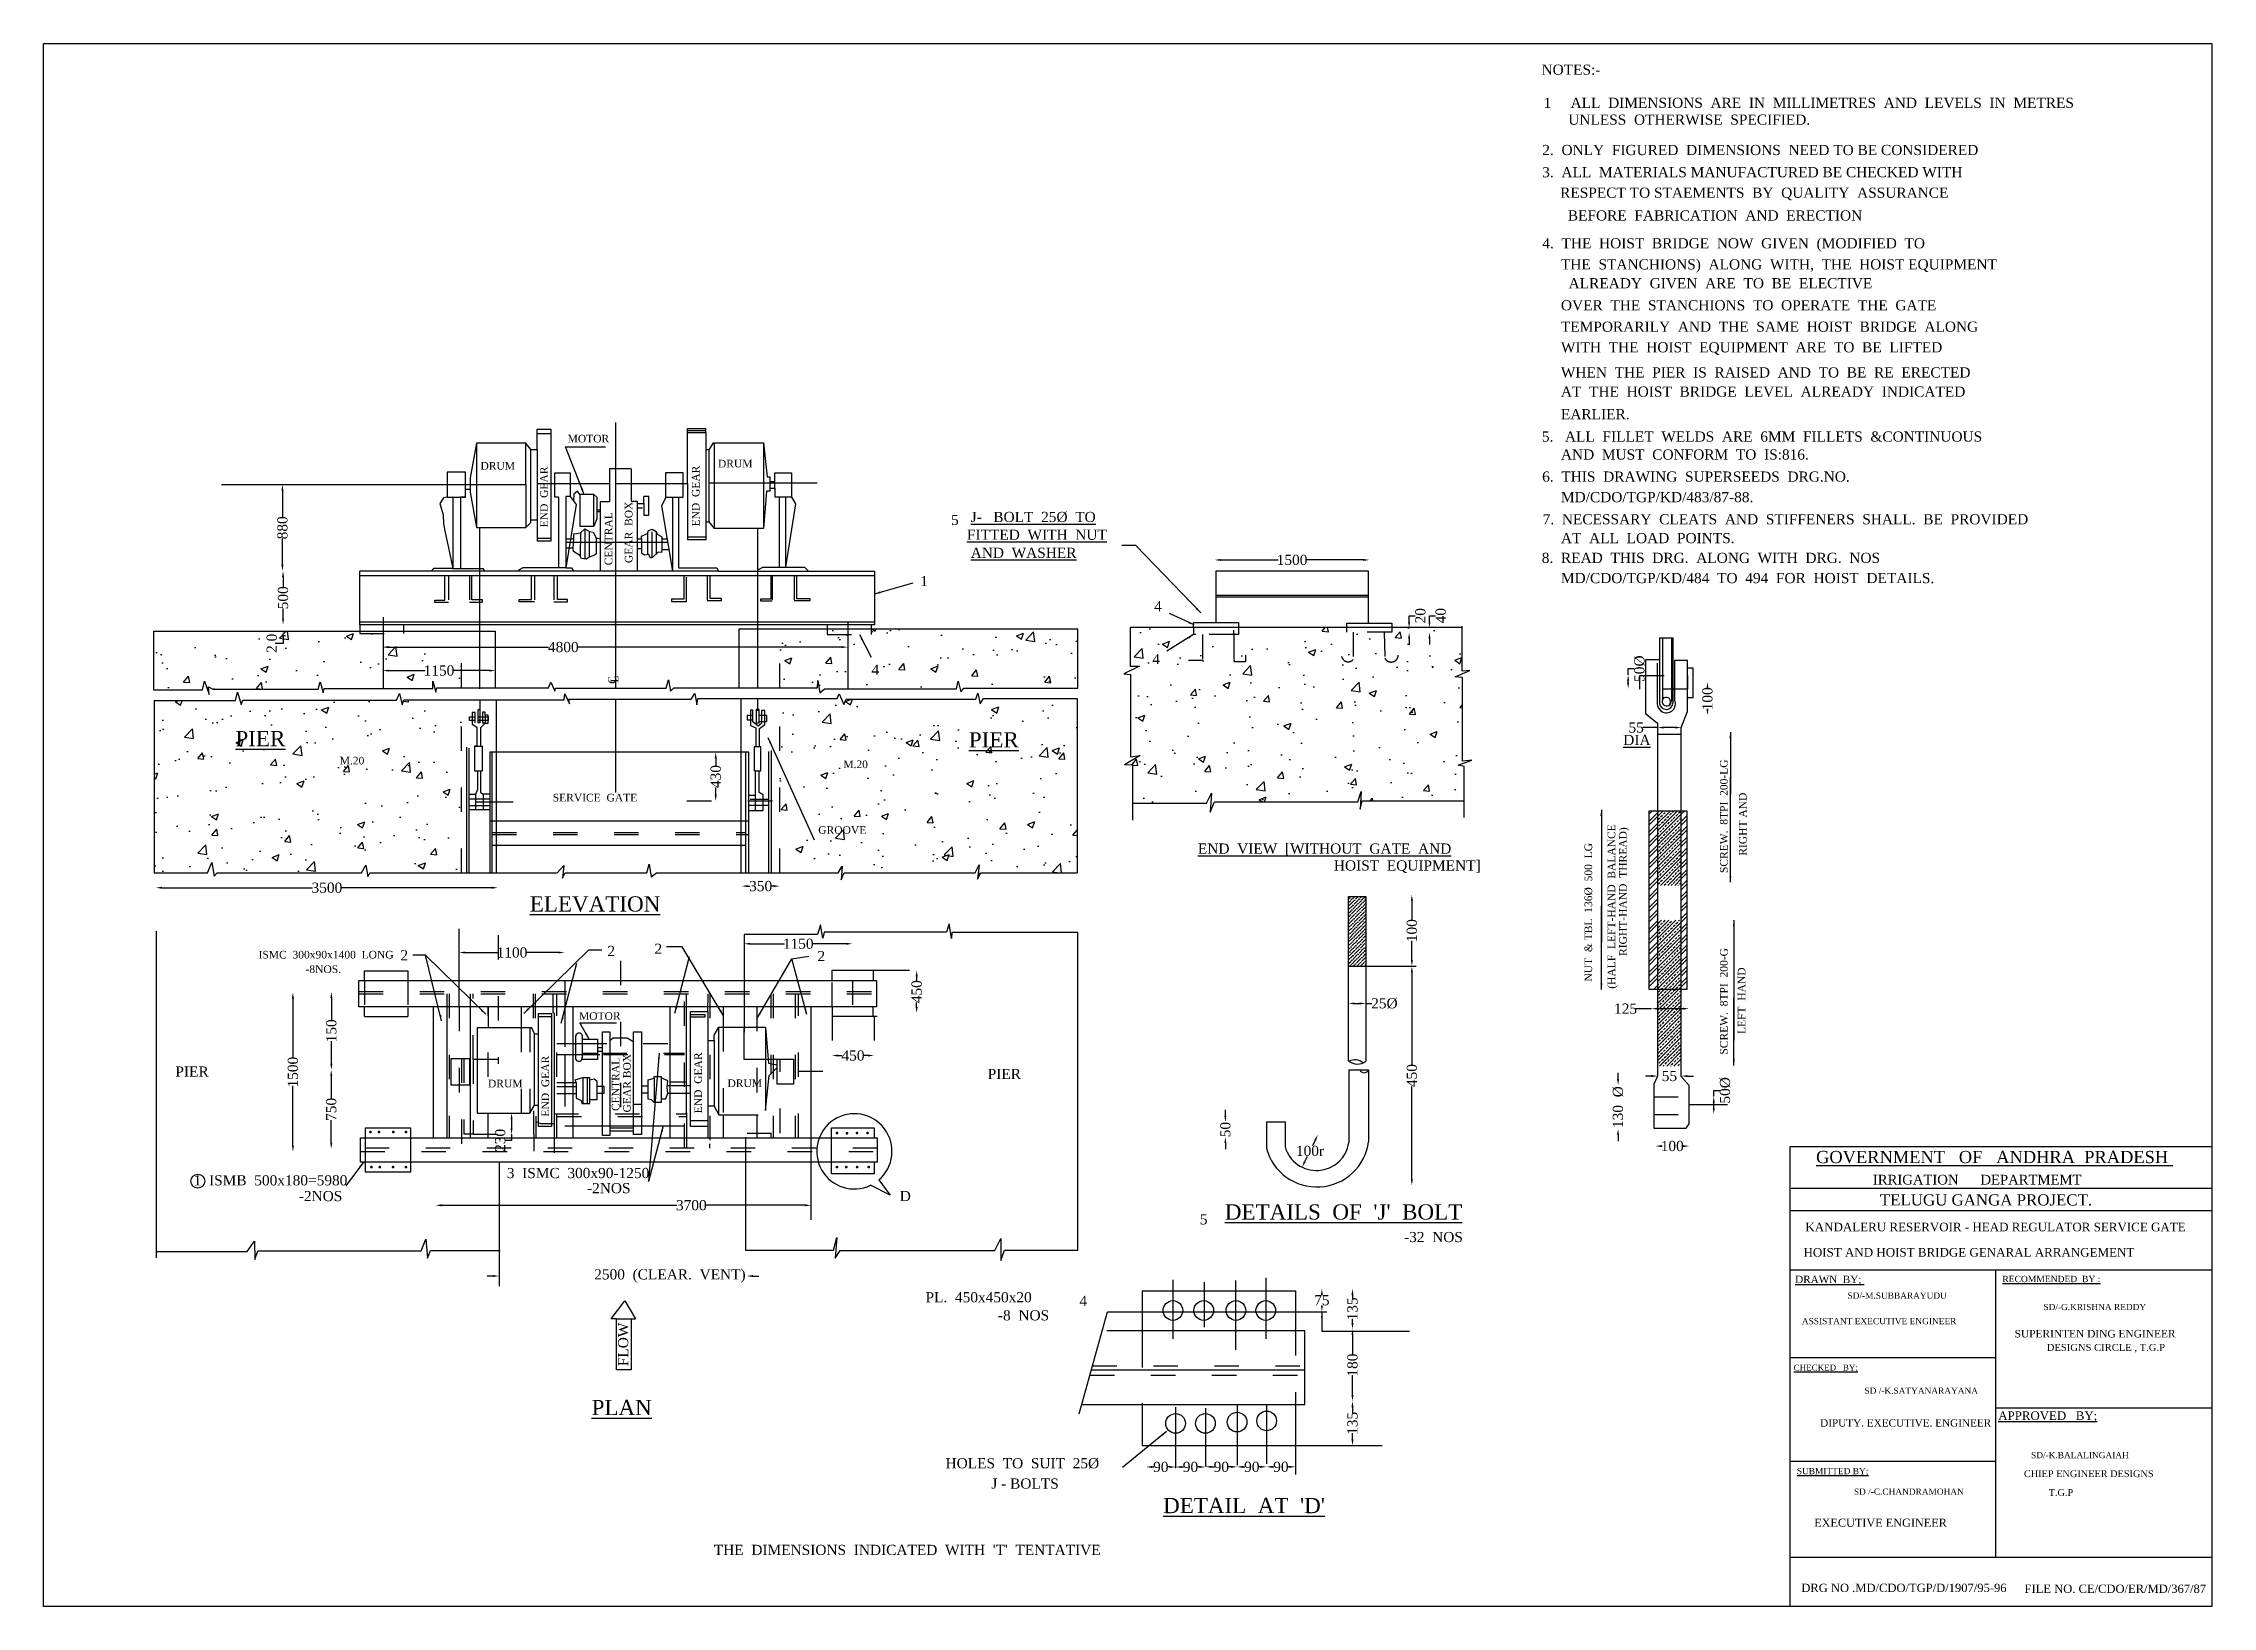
# Model space of a CAD drawing. Header units: millimetres. Extents: x -313 to 21020, y 438 to 15808.
import ezdxf

# ---------------------------------------------------------------- set-up
doc = ezdxf.new("R2010")
doc.units = ezdxf.units.MM
doc.header["$MEASUREMENT"] = 0
doc.header["$PDMODE"] = 66
doc.header["$PDSIZE"] = 170
doc.linetypes.add('ACAD_ISO03W100', pattern=[30, 12, -18])
for name, color, linetype in [('DIM', 5, 'Continuous'), ('DOT LINE', 3, 'ACAD_ISO03W100'), ('DWG. LINE', 1, 'Continuous'), ('HATCH', 2, 'Continuous'), ('TEXT', 7, 'Continuous')]:
    doc.layers.add(name, color=color, linetype=linetype)
doc.layers.add('TITLE', color=7, linetype='Continuous', lineweight=30)
doc.styles.get("Standard").update_dxf_attribs({"font": 'times.ttf', "height": 100})
doc.dimstyles.get("Standard").update_dxf_attribs({"dimtxt": 100, "dimasz": 60, "dimexe": 0.18, "dimexo": 0.0625, "dimgap": 0.09, "dimtad": 0, "dimtih": 1, "dimtoh": 1, "dimdec": 1, "dimzin": 0, "dimdsep": 46, "dimtxsty": 'Standard', "dimcen": 0.09, "dimse1": 1, "dimse2": 1, "dimclrd": 5, "dimclre": 5, "dimclrt": 4, "dimadec": 0, "dimazin": 0, "dimtfac": 1, "dimtdec": 1, "dimtofl": 0, "dimtmove": 0, "dimatfit": 3, "dimfxl": 0, "dimtolj": 1, "dimtzin": 0, "dimarcsym": 0})

msp = doc.modelspace()

# ---------------------------------------------------------------- texts
at = {"layer": 'TEXT'}
for s, height, p in [('NOTES:-', 100, (14420.02, 15499.32)), ('1     ALL  DIMENSIONS  ARE  IN  MILLIMETRES  AND  LEVELS  IN  METRES', 100, (14441.53, 15173.27)), ('UNLESS  OTHERWISE  SPECIFIED.', 100, (14683.01, 15008.01)), ('2.  ONLY  FIGURED  DIMENSIONS  NEED TO BE CONSIDERED', 100, (14427.69, 14709.57)), ('3.  ALL  MATERIALS MANUFACTURED BE CHECKED WITH', 100, (14426.85, 14491.39)), ('RESPECT TO STAEMENTS  BY  QUALITY  ASSURANCE  ', 100, (14603.24, 14289.67)), ('  BEFORE  FABRICATION  AND  ERECTION', 100, (14603.24, 14065.79)), ('4.  THE  HOIST  BRIDGE  NOW  GIVEN  (MODIFIED  TO', 100, (14427.94, 13792.48)), ('THE  STANCHIONS)  ALONG  WITH,  THE  HOIST EQUIPMENT', 100, (14611.01, 13585.16)), ('  ALREADY  GIVEN  ARE  TO  BE  ELECTIVE', 100, (14611.01, 13399.33)), ('OVER  THE  STANCHIONS  TO  OPERATE  THE  GATE', 100, (14611.01, 13183)), ('TEMPORARILY  AND  THE  SAME  HOIST  BRIDGE  ALONG', 100, (14611.01, 12972.41)), ('WITH  THE  HOIST  EQUIPMENT  ARE  TO  BE  LIFTED', 100, (14611.01, 12769.74)), ('WHEN  THE  PIER  IS  RAISED  AND  TO  BE  RE  ERECTED', 100, (14611.01, 12522.64)), ('AT  THE  HOIST  BRIDGE  LEVEL  ALREADY  INDICATED', 100, (14611.01, 12334.15)), ('EARLIER.', 100, (14611.01, 12112.04)), ('MOTOR', 75, (4842.33, 11884.49)), ('5.   ALL  FILLET  WELDS  ARE  6MM  FILLETS  &CONTINUOUS  ', 100, (14423.96, 11892.11)), ('AND  MUST  CONFORM  TO  IS:816.', 100, (14611.01, 11715.51)), ('DRUM', 75, (3985.71, 11616.46)), ('DRUM', 75, (6320.58, 11638.84)), ('6.  THIS  DRAWING  SUPERSEEDS  DRG.NO.', 100, (14426.05, 11498.49)), ('MD/CDO/TGP/KD/483/87-88.', 100, (14611.01, 11296.58)), ('5           ', 100, (8612.98, 11072.38)), ('7.  NECESSARY  CLEATS  AND  STIFFENERS  SHALL.  BE  PROVIDED', 100, (14431.51, 11078.97)), ('AT  ALL  LOAD  POINTS.', 100, (14611.01, 10893.77)), ('8.  READ  THIS  DRG.  ALONG  WITH  DRG.  NOS', 100, (14422.68, 10699.35)), ('1', 100, (8311.26, 10471.85)), ('MD/CDO/TGP/KD/484  TO  494  FOR  HOIST  DETAILS.', 100, (14611.01, 10500.86)), ('4', 100, (10609.94, 10223.17)), ('4', 100, (7830.66, 9599.65)), ('4', 100, (10592.49, 9704.55)), ('%%UDIA', 100, (15223.82, 8909.19)), ('M.20', 75, (2601.29, 8718.14)), ('M.20', 75, (7553.91, 8682.02)), ('SERVICE  GATE', 75, (4696.24, 8354.52)), ('GROOVE', 75, (7307.25, 8036.53)), ('ISMC  300x90x1400  LONG', 75, (1803.09, 6810.4)), ('2', 100, (3198.47, 6791.99)), ('2', 100, (5233.89, 6834.79)), ('2', 100, (5696.4, 6856.29)), ('2', 100, (7298.92, 6784.4)), ('-8NOS.', 75, (2264.86, 6667.76)), ('MOTOR', 75, (4954.21, 6207.59)), ('PIER', 100, (985.18, 5648.84)), ('DRUM', 75, (4059.14, 5543.38)), ('DRUM', 75, (6414.66, 5546.46)), ('PIER', 100, (8973.71, 5625.09)), ('3  ISMC  300x90-1250', 100, (4244.31, 4651.16)), ('1  ISMB  500x180=5980', 100, (1164.74, 4579.7)), ('-2NOS', 100, (2198.64, 4424.73)), ('-2NOS', 100, (5033.22, 4502.85)), ('D', 100, (8108.53, 4424.86)), ('5', 100, (11060.07, 4195.83)), ('-32  NOS', 100, (13067.83, 4021.94)), ('PL.  450x450x20', 100, (8362.17, 3430.01)), ('4', 100, (9875.65, 3394.11)), ('-8  NOS', 100, (9074.14, 3252.11)), ('HOLES  TO  SUIT  25%%C', 100, (8559.18, 1797.83)), ('J - BOLTS', 100, (9009.33, 1598.13)), ("THE  DIMENSIONS  INDICATED  WITH  'T'  TENTATIVE", 100, (6280.21, 945.67))]:
    msp.add_text(s, height=height, dxfattribs=at).set_placement(p)
for s, height, p in [('END  GEAR', 75, (4647.65, 11049.73)), ('END  GEAR', 75, (6139.56, 11058.11)), ('CENTRAL', 75, (5281.81, 10676.27)), ('GEAR  BOX', 75, (5479.92, 10698.15)), ('C', 75, (5317.98, 9510.67)), ('L', 75, (5341.12, 9523.45)), ('SCREW.  8TPI  200-LG', 75, (16250.52, 7650.36)), ('RIGHT AND', 75, (16436.37, 7821)), ('(HALF  LEFT-HAND  BALANCE', 75, (15144.76, 6513.19)), ('NUT  & TBL  136%%C  500  LG', 75, (14917.94, 6583.4)), ('RIGHT-HAND  THREAD)', 75, (15258.66, 6835.81)), ('SCREW.  8TPI  200-G', 75, (16250.52, 5865.11)), ('LEFT  HAND', 75, (16425.23, 6068.31)), ('END  GEAR', 75, (4660.59, 5256.18)), ('CENTRAL', 75, (5352.08, 5311.39)), ('GEAR BOX', 75, (5463.62, 5296.92)), ('END  GEAR', 75, (6163.22, 5289)), ('FLOW', 100, (5438.35, 2802.02))]:
    msp.add_text(s, height=height, rotation=90, dxfattribs=at).set_placement(p)
at = {"layer": 'TEXT', "insert": (5848.42, 3688.48), "char_height": 100, "attachment_point": 5}
msp.add_mtext('\\A1;2500  (CLEAR.  VENT)', dxfattribs=at)
at = {"layer": 'TITLE'}
for s, height, p in [('%%UJ-   BOLT  25%%C  TO', 100, (8806.56, 11101.72)), ('%%UFITTED  WITH  NUT', 100, (8769.45, 10926.95)), ('%%UAND  WASHER', 100, (8806.56, 10749.08)), ('%%UPIER', 150, (1575.42, 8897.31)), ('%%UPIER', 150, (8787.93, 8885.55)), ('%%UEND  VIEW  [WITHOUT  GATE  AND', 100, (11041.23, 7841.1)), ('HOIST  EQUIPMENT]', 100, (12378.29, 7675.16)), ('%%UELEVATION', 150, (4470.59, 7271.91)), ('IRRIGATION      DEPARTMEMT ', 95.4804, (17679.31, 4588.03)), ('TELUGU GANGA PROJECT.', 109.8364, (17747.25, 4381.97)), ("%%UDETAILS  OF  'J'  BOLT", 150, (11305.8, 4243.27)), (' KANDALERU RESERVOIR - HEAD REGULATOR SERVICE GATE', 84.5754, (16982.9, 4128.02)), ('HOIST AND HOIST BRIDGE GENARAL ARRANGEMENT', 84.5754, (16996.28, 3879.04)), ('%%UDRAWN  BY; ', 72.5265, (16914.58, 3619.17)), ('%%URECOMMENDED  BY :', 62.2406, (18952.14, 3628.11)), ('SD/-M.SUBBARAYUDU', 60.7557, (17429.52, 3465.36)), ('SD/-G.KRISHNA REDDY', 60.7557, (19356.05, 3353.38)), ('ASSISTANT EXECUTIVE ENGINEER', 61.0014, (16980.42, 3214.49)), ('SUPERINTEN DING ENGINEER', 74.2626, (19072.45, 3084.59)), ('DESIGNS CIRCLE , T.G.P', 68.9581, (19388.65, 2952.01)), ('%%UCHECKED   BY;', 58.5794, (16899.83, 2759)), ('SD /-K.SATYANARAYANA', 60.7557, (17596.05, 2530.57)), ('%%UPLAN', 150, (5078.35, 2320.45)), ('%%UAPPROVED   BY;', 83.6844, (18912.25, 2273.84)), ('DIPUTY. EXECUTIVE. ENGINEER', 72.9182, (17159.95, 2207.75)), ('SD/-K.BALALINGAIAH', 60.7557, (19234.48, 1897.01)), ('%%USUBMITTED BY;', 61.0014, (16930.59, 1739.88)), ('CHIEP ENGINEER DESIGNS', 66.9475, (19164.02, 1711.43)), ("%%UDETAIL  AT  'D'", 150, (10698.6, 1356.9)), ('SD /-C.CHANDRAMOHAN', 60.7557, (17491.95, 1538.11)), ('T.G.P', 66.947, (19407.52, 1527)), ('EXECUTIVE ENGINEER ', 79.567, (17101.35, 1223.24)), ('DRG NO .MD/CDO/TGP/D/1907/95-96', 81.6684, (16975, 581.74)), ('FILE NO. CE/CDO/ER/MD/367/87', 81.6684, (19170.36, 572.96))]:
    msp.add_text(s, height=height, dxfattribs=at).set_placement(p)
at = {"layer": 'TITLE', "lineweight": 30}
msp.add_text('%%UGOVERNMENT   OF   ANDHRA  PRADESH ', height=119.9476, dxfattribs=at).set_placement((17120.04, 4798.74))

# ---------------------------------------------------------------- blocks, each defined once
blk = doc.blocks.new('*D2')
at = {"layer": 'Defpoints', "color": 0}
for p in [(2034, 11469), (2034, 10621), (2038, 10621)]:
    blk.add_point(p, dxfattribs=at)
at = {"layer": 'DIM', "color": 5, "lineweight": -2}
for p, q in [((2038, 11409), (2038, 11149)), ((2038, 10681), (2038, 10941))]:
    blk.add_line(p, q, dxfattribs=at)
at = {"layer": 'DIM', "color": 5}
for points in [[(2028, 11409), (2048, 11409), (2038, 11469)], [(2028, 10681), (2048, 10681), (2038, 10621)]]:
    blk.add_solid(points, dxfattribs=at)
at = {"layer": 'DIM', "color": 4, "insert": (2038, 11045), "char_height": 100, "attachment_point": 5, "rotation": 90}
blk.add_mtext('\\A1;880', dxfattribs=at)
blk = doc.blocks.new('*D3')
at = {"layer": 'Defpoints', "color": 0}
for p in [(2038, 10621), (2038, 10093), (2044, 10093)]:
    blk.add_point(p, dxfattribs=at)
at = {"layer": 'DIM', "color": 5, "lineweight": -2}
for p, q in [((2044, 10561), (2044, 10462)), ((2044, 10153), (2044, 10252))]:
    blk.add_line(p, q, dxfattribs=at)
at = {"layer": 'DIM', "color": 5}
for points in [[(2034, 10561), (2054, 10561), (2044, 10621)], [(2034, 10153), (2054, 10153), (2044, 10093)]]:
    blk.add_solid(points, dxfattribs=at)
at = {"layer": 'DIM', "color": 4, "insert": (2044, 10357), "char_height": 100, "attachment_point": 5, "rotation": 90}
blk.add_mtext('\\A1;500', dxfattribs=at)
blk = doc.blocks.new('*D4')
at = {"layer": 'Defpoints', "color": 0}
for p in [(2044, 10093), (2044, 10029), (2044, 10029)]:
    blk.add_point(p, dxfattribs=at)
at = {"layer": 'DIM', "color": 5, "lineweight": -2}
for p, q in [((2044, 10153), (2044, 10213)), ((2044, 9909), (1984, 9909)), ((2044, 9969), (2044, 9909))]:
    blk.add_line(p, q, dxfattribs=at)
at = {"layer": 'DIM', "color": 5}
for points in [[(2034, 10153), (2054, 10153), (2044, 10093)], [(2034, 9969), (2054, 9969), (2044, 10029)]]:
    blk.add_solid(points, dxfattribs=at)
at = {"layer": 'DIM', "color": 4, "insert": (1933, 9909), "char_height": 100, "attachment_point": 5, "rotation": 90}
blk.add_mtext('\\A1;2.0', dxfattribs=at)
blk = doc.blocks.new('*D5')
at = {"layer": 'Defpoints', "color": 0}
for p in [(3021, 9872), (7597, 9872), (7597, 9872)]:
    blk.add_point(p, dxfattribs=at)
at = {"layer": 'DIM', "color": 5, "lineweight": -2}
for p, q in [((3081, 9872), (4656, 9872)), ((7537, 9872), (4944, 9872))]:
    blk.add_line(p, q, dxfattribs=at)
at = {"layer": 'DIM', "color": 5}
for points in [[(3081, 9882), (3081, 9862), (3021, 9872)], [(7537, 9882), (7537, 9862), (7597, 9872)]]:
    blk.add_solid(points, dxfattribs=at)
at = {"layer": 'DIM', "color": 4, "insert": (4800, 9872), "char_height": 100, "attachment_point": 5}
blk.add_mtext('\\A1;4800', dxfattribs=at)
blk = doc.blocks.new('*D6')
at = {"layer": 'Defpoints', "color": 0}
for p in [(6299, 8838), (6299, 8360), (6299, 8360)]:
    blk.add_point(p, dxfattribs=at)
at = {"layer": 'DIM', "color": 5, "lineweight": -2}
for p, q in [((6299, 8778), (6299, 8706)), ((6299, 8420), (6299, 8492))]:
    blk.add_line(p, q, dxfattribs=at)
at = {"layer": 'DIM', "color": 5}
for points in [[(6289, 8778), (6309, 8778), (6299, 8838)], [(6289, 8420), (6309, 8420), (6299, 8360)]]:
    blk.add_solid(points, dxfattribs=at)
at = {"layer": 'DIM', "color": 4, "insert": (6299, 8599), "char_height": 100, "attachment_point": 5, "rotation": 90}
blk.add_mtext('\\A1;430', dxfattribs=at)
blk = doc.blocks.new('*D7')
at = {"layer": 'Defpoints', "color": 0}
for p in [(794, 7502), (4156, 7506), (4156, 7502)]:
    blk.add_point(p, dxfattribs=at)
at = {"layer": 'DIM', "color": 5, "lineweight": -2}
for p, q in [((854, 7506), (2333, 7506)), ((4096, 7506), (2617, 7506))]:
    blk.add_line(p, q, dxfattribs=at)
at = {"layer": 'DIM', "color": 5}
for points in [[(854, 7516), (854, 7496), (794, 7506)], [(4096, 7516), (4096, 7496), (4156, 7506)]]:
    blk.add_solid(points, dxfattribs=at)
at = {"layer": 'DIM', "color": 4, "insert": (2475, 7506), "char_height": 100, "attachment_point": 5}
blk.add_mtext('\\A1;3500', dxfattribs=at)
blk = doc.blocks.new('*D8')
at = {"layer": 'Defpoints', "color": 0}
for p in [(6553, 7524), (6928, 7524), (6928, 7522)]:
    blk.add_point(p, dxfattribs=at)
at = {"layer": 'DIM', "color": 5, "lineweight": -2}
for p, q in [((6613, 7522), (6636, 7522)), ((6868, 7522), (6846, 7522))]:
    blk.add_line(p, q, dxfattribs=at)
at = {"layer": 'DIM', "color": 5}
for points in [[(6613, 7532), (6613, 7512), (6553, 7522)], [(6868, 7532), (6868, 7512), (6928, 7522)]]:
    blk.add_solid(points, dxfattribs=at)
at = {"layer": 'DIM', "color": 4, "insert": (6741, 7522), "char_height": 100, "attachment_point": 5}
blk.add_mtext('\\A1;350', dxfattribs=at)
blk = doc.blocks.new('*D9')
at = {"layer": 'Defpoints', "color": 0}
for p in [(3777, 6868), (4813, 6869), (4813, 6868)]:
    blk.add_point(p, dxfattribs=at)
at = {"layer": 'DIM', "color": 5, "lineweight": -2}
for p, q in [((3837, 6869), (4159, 6869)), ((4753, 6869), (4432, 6869))]:
    blk.add_line(p, q, dxfattribs=at)
at = {"layer": 'DIM', "color": 5}
for points in [[(3837, 6879), (3837, 6859), (3777, 6869)], [(4753, 6879), (4753, 6859), (4813, 6869)]]:
    blk.add_solid(points, dxfattribs=at)
at = {"layer": 'DIM', "color": 4, "insert": (4295, 6869), "char_height": 100, "attachment_point": 5}
blk.add_mtext('\\A1;1100', dxfattribs=at)
blk = doc.blocks.new('*D10')
at = {"layer": 'Defpoints', "color": 0}
for p in [(6577, 6955), (7643, 6955), (7643, 6955)]:
    blk.add_point(p, dxfattribs=at)
at = {"layer": 'DIM', "color": 5, "lineweight": -2}
for p, q in [((6637, 6955), (6974, 6955)), ((7583, 6955), (7246, 6955))]:
    blk.add_line(p, q, dxfattribs=at)
at = {"layer": 'DIM', "color": 5}
for points in [[(6637, 6965), (6637, 6945), (6577, 6955)], [(7583, 6965), (7583, 6945), (7643, 6955)]]:
    blk.add_solid(points, dxfattribs=at)
at = {"layer": 'DIM', "color": 4, "insert": (7110, 6955), "char_height": 100, "attachment_point": 5}
blk.add_mtext('\\A1;1150', dxfattribs=at)
blk = doc.blocks.new('*D11')
at = {"layer": 'Defpoints', "color": 0}
for p in [(8275, 6694), (8276, 6694), (8276, 6274)]:
    blk.add_point(p, dxfattribs=at)
at = {"layer": 'DIM', "color": 5, "lineweight": -2}
for p, q in [((8275, 6634), (8275, 6591)), ((8275, 6334), (8275, 6377))]:
    blk.add_line(p, q, dxfattribs=at)
at = {"layer": 'DIM', "color": 5}
for points in [[(8265, 6634), (8285, 6634), (8275, 6694)], [(8265, 6334), (8285, 6334), (8275, 6274)]]:
    blk.add_solid(points, dxfattribs=at)
at = {"layer": 'DIM', "color": 4, "insert": (8275, 6484), "char_height": 100, "attachment_point": 5, "rotation": 90}
blk.add_mtext('\\A1;450', dxfattribs=at)
blk = doc.blocks.new('*D12')
at = {"layer": 'Defpoints', "color": 0}
for p in [(7443, 5856), (7856, 5856), (7856, 5856)]:
    blk.add_point(p, dxfattribs=at)
at = {"layer": 'DIM', "color": 5, "lineweight": -2}
for p, q in [((7503, 5856), (7542, 5856)), ((7796, 5856), (7756, 5856))]:
    blk.add_line(p, q, dxfattribs=at)
at = {"layer": 'DIM', "color": 5}
for points in [[(7503, 5866), (7503, 5846), (7443, 5856)], [(7796, 5866), (7796, 5846), (7856, 5856)]]:
    blk.add_solid(points, dxfattribs=at)
at = {"layer": 'DIM', "color": 4, "insert": (7649, 5856), "char_height": 100, "attachment_point": 5}
blk.add_mtext('\\A1;450', dxfattribs=at)
blk = doc.blocks.new('*D13')
at = {"layer": 'Defpoints', "color": 0}
for p in [(2140, 6475), (2141, 6475), (2140, 4911)]:
    blk.add_point(p, dxfattribs=at)
at = {"layer": 'DIM', "color": 5, "lineweight": -2}
for p, q in [((2141, 6415), (2141, 5830)), ((2141, 4971), (2141, 5557))]:
    blk.add_line(p, q, dxfattribs=at)
at = {"layer": 'DIM', "color": 5}
for points in [[(2131, 6415), (2151, 6415), (2141, 6475)], [(2131, 4971), (2151, 4971), (2141, 4911)]]:
    blk.add_solid(points, dxfattribs=at)
at = {"layer": 'DIM', "color": 4, "insert": (2141, 5693), "char_height": 100, "attachment_point": 5, "rotation": 90}
blk.add_mtext('\\A1;1500', dxfattribs=at)
blk = doc.blocks.new('*D14')
at = {"layer": 'Defpoints', "color": 0}
for p in [(2518, 6482), (2518, 5716), (2519, 5716)]:
    blk.add_point(p, dxfattribs=at)
at = {"layer": 'DIM', "color": 5, "lineweight": -2}
for p, q in [((2519, 6422), (2519, 6198)), ((2519, 5776), (2519, 5999))]:
    blk.add_line(p, q, dxfattribs=at)
at = {"layer": 'DIM', "color": 5}
for points in [[(2509, 6422), (2529, 6422), (2519, 6482)], [(2509, 5776), (2529, 5776), (2519, 5716)]]:
    blk.add_solid(points, dxfattribs=at)
at = {"layer": 'DIM', "color": 4, "insert": (2519, 6099), "char_height": 100, "attachment_point": 5, "rotation": 90}
blk.add_mtext('\\A1;150', dxfattribs=at)
blk = doc.blocks.new('*D15')
at = {"layer": 'Defpoints', "color": 0}
for p in [(2519, 5716), (2518, 4938), (2519, 4938)]:
    blk.add_point(p, dxfattribs=at)
at = {"layer": 'DIM', "color": 5, "lineweight": -2}
for p, q in [((2518, 5656), (2518, 5432)), ((2518, 4998), (2518, 5221))]:
    blk.add_line(p, q, dxfattribs=at)
at = {"layer": 'DIM', "color": 5}
for points in [[(2508, 5656), (2528, 5656), (2518, 5716)], [(2508, 4998), (2528, 4998), (2518, 4938)]]:
    blk.add_solid(points, dxfattribs=at)
at = {"layer": 'DIM', "color": 4, "insert": (2518, 5327), "char_height": 100, "attachment_point": 5, "rotation": 90}
blk.add_mtext('\\A1;750', dxfattribs=at)
blk = doc.blocks.new('*D16')
at = {"layer": 'Defpoints', "color": 0}
for p in [(4291, 5291), (4291, 5082), (4291, 5082)]:
    blk.add_point(p, dxfattribs=at)
at = {"layer": 'DIM', "color": 5, "lineweight": -2}
for p, q in [((4291, 5231), (4291, 5142)), ((4291, 5022), (4231, 5022)), ((4291, 5082), (4291, 5022))]:
    blk.add_line(p, q, dxfattribs=at)
at = {"layer": 'DIM', "color": 5}
for points in [[(4281, 5231), (4301, 5231), (4291, 5291)], [(4281, 5142), (4301, 5142), (4291, 5082)]]:
    blk.add_solid(points, dxfattribs=at)
at = {"layer": 'DIM', "color": 4, "insert": (4180, 5022), "char_height": 100, "attachment_point": 5, "rotation": 90}
blk.add_mtext('\\A1;230', dxfattribs=at)
blk = doc.blocks.new('*D17')
at = {"layer": 'Defpoints', "color": 0}
for p in [(3543, 4384), (7235, 4384), (7235, 4384)]:
    blk.add_point(p, dxfattribs=at)
at = {"layer": 'DIM', "color": 5, "lineweight": -2}
for p, q in [((3603, 4384), (5917, 4384)), ((7175, 4384), (6201, 4384))]:
    blk.add_line(p, q, dxfattribs=at)
at = {"layer": 'DIM', "color": 5}
for points in [[(3603, 4394), (3603, 4374), (3543, 4384)], [(7175, 4394), (7175, 4374), (7235, 4384)]]:
    blk.add_solid(points, dxfattribs=at)
at = {"layer": 'DIM', "color": 4, "insert": (6059, 4384), "char_height": 100, "attachment_point": 5}
blk.add_mtext('\\A1;3700', dxfattribs=at)
blk = doc.blocks.new('*D18')
at = {"layer": 'Defpoints', "color": 0}
for p in [(11311, 5201), (11316, 5201), (11316, 5056)]:
    blk.add_point(p, dxfattribs=at)
at = {"layer": 'DIM', "color": 5, "lineweight": -2}
for p, q in [((11311, 5261), (11311, 5321)), ((11311, 4996), (11311, 4936))]:
    blk.add_line(p, q, dxfattribs=at)
at = {"layer": 'DIM', "color": 5}
for points in [[(11301, 5261), (11321, 5261), (11311, 5201)], [(11301, 4996), (11321, 4996), (11311, 5056)]]:
    blk.add_solid(points, dxfattribs=at)
at = {"layer": 'DIM', "color": 4, "insert": (11311, 5128), "char_height": 100, "attachment_point": 5, "rotation": 90}
blk.add_mtext('\\A1;50', dxfattribs=at)
blk = doc.blocks.new('*D19')
at = {"layer": 'Defpoints', "color": 0}
for p in [(12221, 5077), (12221, 5077), (12065, 4759)]:
    blk.add_point(p, dxfattribs=at)
at = {"layer": 'DIM', "color": 5, "lineweight": -2}
for p, q in [((12194, 5023), (12168, 4969)), ((12092, 4813), (12118, 4867))]:
    blk.add_line(p, q, dxfattribs=at)
at = {"layer": 'DIM', "color": 5}
for points in [[(12185, 5027), (12203, 5018), (12221, 5077)], [(12083, 4817), (12101, 4808), (12065, 4759)]]:
    blk.add_solid(points, dxfattribs=at)
at = {"layer": 'DIM', "color": 4, "insert": (12143, 4918), "char_height": 100, "attachment_point": 5}
blk.add_mtext('\\A1;100r', dxfattribs=at)
blk = doc.blocks.new('*D20')
at = {"layer": 'Defpoints', "color": 0}
for p in [(13145, 6734), (13145, 6734), (13145, 4583)]:
    blk.add_point(p, dxfattribs=at)
at = {"layer": 'DIM', "color": 5, "lineweight": -2}
for p, q in [((13145, 6674), (13145, 5766)), ((13145, 4643), (13145, 5552))]:
    blk.add_line(p, q, dxfattribs=at)
at = {"layer": 'DIM', "color": 5}
for points in [[(13135, 6674), (13155, 6674), (13145, 6734)], [(13135, 4643), (13155, 4643), (13145, 4583)]]:
    blk.add_solid(points, dxfattribs=at)
at = {"layer": 'DIM', "color": 4, "insert": (13145, 5659), "char_height": 100, "attachment_point": 5, "rotation": 90}
blk.add_mtext('\\A1;450', dxfattribs=at)
blk = doc.blocks.new('*D21')
at = {"layer": 'Defpoints', "color": 0}
for p in [(13145, 7435), (13145, 7435), (13145, 6734)]:
    blk.add_point(p, dxfattribs=at)
at = {"layer": 'DIM', "color": 5, "lineweight": -2}
for p, q in [((13145, 7375), (13145, 7184)), ((13145, 6794), (13145, 6985))]:
    blk.add_line(p, q, dxfattribs=at)
at = {"layer": 'DIM', "color": 5}
for points in [[(13135, 7375), (13155, 7375), (13145, 7435)], [(13135, 6794), (13155, 6794), (13145, 6734)]]:
    blk.add_solid(points, dxfattribs=at)
at = {"layer": 'DIM', "color": 4, "insert": (13145, 7084), "char_height": 100, "attachment_point": 5, "rotation": 90}
blk.add_mtext('\\A1;100', dxfattribs=at)
blk = doc.blocks.new('*D22')
at = {"layer": 'Defpoints', "color": 0}
for p in [(11206, 10735), (12727, 10735), (12727, 10729)]:
    blk.add_point(p, dxfattribs=at)
at = {"layer": 'DIM', "color": 5, "lineweight": -2}
for p, q in [((11266, 10729), (11830, 10729)), ((12667, 10729), (12103, 10729))]:
    blk.add_line(p, q, dxfattribs=at)
at = {"layer": 'DIM', "color": 5}
for points in [[(11266, 10739), (11266, 10719), (11206, 10729)], [(12667, 10739), (12667, 10719), (12727, 10729)]]:
    blk.add_solid(points, dxfattribs=at)
at = {"layer": 'DIM', "color": 4, "insert": (11967, 10729), "char_height": 100, "attachment_point": 5}
blk.add_mtext('\\A1;1500', dxfattribs=at)
blk = doc.blocks.new('*D23')
at = {"layer": 'Defpoints', "color": 0}
for p in [(13121, 10060), (13118, 10015), (13121, 10015)]:
    blk.add_point(p, dxfattribs=at)
at = {"layer": 'DIM', "color": 5, "lineweight": -2}
for p, q in [((13118, 10120), (13118, 10180)), ((13118, 10180), (13178, 10180)), ((13118, 9955), (13118, 9895))]:
    blk.add_line(p, q, dxfattribs=at)
at = {"layer": 'DIM', "color": 5}
for points in [[(13108, 10120), (13128, 10120), (13118, 10060)], [(13108, 9955), (13128, 9955), (13118, 10015)]]:
    blk.add_solid(points, dxfattribs=at)
at = {"layer": 'DIM', "color": 4, "insert": (13229, 10180), "char_height": 100, "attachment_point": 5, "rotation": 90}
blk.add_mtext('\\A1;20', dxfattribs=at)
blk = doc.blocks.new('*D24')
at = {"layer": 'Defpoints', "color": 0}
for p in [(13318, 10061), (13321, 10061), (13321, 10016)]:
    blk.add_point(p, dxfattribs=at)
at = {"layer": 'DIM', "color": 5, "lineweight": -2}
for p, q in [((13318, 10121), (13318, 10181)), ((13318, 10181), (13378, 10181)), ((13318, 9956), (13318, 9896))]:
    blk.add_line(p, q, dxfattribs=at)
at = {"layer": 'DIM', "color": 5}
for points in [[(13308, 10121), (13328, 10121), (13318, 10061)], [(13308, 9956), (13328, 9956), (13318, 10016)]]:
    blk.add_solid(points, dxfattribs=at)
at = {"layer": 'DIM', "color": 4, "insert": (13429, 10181), "char_height": 100, "attachment_point": 5, "rotation": 90}
blk.add_mtext('\\A1;40', dxfattribs=at)
blk = doc.blocks.new('*D25')
at = {"layer": 'Defpoints', "color": 0}
for p in [(12524, 6368), (12692, 6368), (12692, 6368)]:
    blk.add_point(p, dxfattribs=at)
at = {"layer": 'DIM', "color": 5, "lineweight": -2}
for p, q in [((12584, 6368), (12632, 6368)), ((12692, 6368), (12752, 6368))]:
    blk.add_line(p, q, dxfattribs=at)
at = {"layer": 'DIM', "color": 5}
for points in [[(12584, 6378), (12584, 6358), (12524, 6368)], [(12632, 6378), (12632, 6358), (12692, 6368)]]:
    blk.add_solid(points, dxfattribs=at)
at = {"layer": 'DIM', "color": 4, "insert": (12875, 6368), "char_height": 100, "attachment_point": 5}
blk.add_mtext('\\A1;25%%C', dxfattribs=at)
blk = doc.blocks.new('*D26')
at = {"layer": 'Defpoints', "color": 0}
for p in [(10531, 1811), (10531, 1809), (10822, 1809)]:
    blk.add_point(p, dxfattribs=at)
at = {"layer": 'DIM', "color": 5, "lineweight": -2}
for p, q in [((10591, 1811), (10608, 1811)), ((10762, 1811), (10744, 1811))]:
    blk.add_line(p, q, dxfattribs=at)
at = {"layer": 'DIM', "color": 5}
for points in [[(10591, 1821), (10591, 1801), (10531, 1811)], [(10762, 1821), (10762, 1801), (10822, 1811)]]:
    blk.add_solid(points, dxfattribs=at)
at = {"layer": 'DIM', "color": 4, "insert": (10676, 1811), "char_height": 100, "attachment_point": 5}
blk.add_mtext('\\A1;90', dxfattribs=at)
blk = doc.blocks.new('*D27')
at = {"layer": 'Defpoints', "color": 0}
for p in [(10822, 1811), (11115, 1811), (11115, 1811)]:
    blk.add_point(p, dxfattribs=at)
at = {"layer": 'DIM', "color": 5, "lineweight": -2}
for p, q in [((10882, 1811), (10900, 1811)), ((11055, 1811), (11037, 1811))]:
    blk.add_line(p, q, dxfattribs=at)
at = {"layer": 'DIM', "color": 5}
for points in [[(10882, 1821), (10882, 1801), (10822, 1811)], [(11055, 1821), (11055, 1801), (11115, 1811)]]:
    blk.add_solid(points, dxfattribs=at)
at = {"layer": 'DIM', "color": 4, "insert": (10968, 1811), "char_height": 100, "attachment_point": 5}
blk.add_mtext('\\A1;90', dxfattribs=at)
blk = doc.blocks.new('*D28')
at = {"layer": 'Defpoints', "color": 0}
for p in [(11115, 1811), (11427, 1812), (11427, 1811)]:
    blk.add_point(p, dxfattribs=at)
at = {"layer": 'DIM', "color": 5, "lineweight": -2}
for p, q in [((11175, 1812), (11203, 1812)), ((11367, 1812), (11339, 1812))]:
    blk.add_line(p, q, dxfattribs=at)
at = {"layer": 'DIM', "color": 5}
for points in [[(11175, 1822), (11175, 1802), (11115, 1812)], [(11367, 1822), (11367, 1802), (11427, 1812)]]:
    blk.add_solid(points, dxfattribs=at)
at = {"layer": 'DIM', "color": 4, "insert": (11271, 1812), "char_height": 100, "attachment_point": 5}
blk.add_mtext('\\A1;90', dxfattribs=at)
blk = doc.blocks.new('*D29')
at = {"layer": 'Defpoints', "color": 0}
for p in [(11426, 1812), (11715, 1812), (11715, 1812)]:
    blk.add_point(p, dxfattribs=at)
at = {"layer": 'DIM', "color": 5, "lineweight": -2}
for p, q in [((11486, 1812), (11502, 1812)), ((11655, 1812), (11639, 1812))]:
    blk.add_line(p, q, dxfattribs=at)
at = {"layer": 'DIM', "color": 5}
for points in [[(11486, 1822), (11486, 1802), (11426, 1812)], [(11655, 1822), (11655, 1802), (11715, 1812)]]:
    blk.add_solid(points, dxfattribs=at)
at = {"layer": 'DIM', "color": 4, "insert": (11571, 1812), "char_height": 100, "attachment_point": 5}
blk.add_mtext('\\A1;90', dxfattribs=at)
blk = doc.blocks.new('*D30')
at = {"layer": 'Defpoints', "color": 0}
for p in [(11715, 1812), (12000, 1812), (12000, 1812)]:
    blk.add_point(p, dxfattribs=at)
at = {"layer": 'DIM', "color": 5, "lineweight": -2}
for p, q in [((11775, 1812), (11789, 1812)), ((11940, 1812), (11926, 1812))]:
    blk.add_line(p, q, dxfattribs=at)
at = {"layer": 'DIM', "color": 5}
for points in [[(11775, 1822), (11775, 1802), (11715, 1812)], [(11940, 1822), (11940, 1802), (12000, 1812)]]:
    blk.add_solid(points, dxfattribs=at)
at = {"layer": 'DIM', "color": 4, "insert": (11857, 1812), "char_height": 100, "attachment_point": 5}
blk.add_mtext('\\A1;90', dxfattribs=at)
blk = doc.blocks.new('*D31')
at = {"layer": 'Defpoints', "color": 0}
for p in [(12259, 3563), (12260, 3563), (12259, 3338)]:
    blk.add_point(p, dxfattribs=at)
at = {"layer": 'DIM', "color": 5, "lineweight": -2}
for p, q in [((12260, 3503), (12260, 3501)), ((12260, 3398), (12260, 3399))]:
    blk.add_line(p, q, dxfattribs=at)
at = {"layer": 'DIM', "color": 5}
for points in [[(12250, 3503), (12270, 3503), (12260, 3563)], [(12250, 3398), (12270, 3398), (12260, 3338)]]:
    blk.add_solid(points, dxfattribs=at)
at = {"layer": 'DIM', "color": 4, "insert": (12260, 3450), "char_height": 100, "attachment_point": 5}
blk.add_mtext('\\A1;75', dxfattribs=at)
blk = doc.blocks.new('*D32')
at = {"layer": 'Defpoints', "color": 0}
for p in [(12562, 3563), (12561, 3167), (12562, 3167)]:
    blk.add_point(p, dxfattribs=at)
at = {"layer": 'DIM', "color": 5, "lineweight": -2}
for p, q in [((12561, 3503), (12561, 3462)), ((12561, 3227), (12561, 3268))]:
    blk.add_line(p, q, dxfattribs=at)
at = {"layer": 'DIM', "color": 5}
for points in [[(12551, 3503), (12571, 3503), (12561, 3563)], [(12551, 3227), (12571, 3227), (12561, 3167)]]:
    blk.add_solid(points, dxfattribs=at)
at = {"layer": 'DIM', "color": 4, "insert": (12561, 3365), "char_height": 100, "attachment_point": 5, "rotation": 90}
blk.add_mtext('\\A1;135', dxfattribs=at)
blk = doc.blocks.new('*D33')
at = {"layer": 'Defpoints', "color": 0}
for p in [(12561, 3167), (12561, 2459), (12561, 2459)]:
    blk.add_point(p, dxfattribs=at)
at = {"layer": 'DIM', "color": 5, "lineweight": -2}
for p, q in [((12561, 3107), (12561, 2913)), ((12561, 2519), (12561, 2714))]:
    blk.add_line(p, q, dxfattribs=at)
at = {"layer": 'DIM', "color": 5}
for points in [[(12551, 3107), (12571, 3107), (12561, 3167)], [(12551, 2519), (12571, 2519), (12561, 2459)]]:
    blk.add_solid(points, dxfattribs=at)
at = {"layer": 'DIM', "color": 4, "insert": (12561, 2813), "char_height": 100, "attachment_point": 5, "rotation": 90}
blk.add_mtext('\\A1;180', dxfattribs=at)
blk = doc.blocks.new('*D34')
at = {"layer": 'Defpoints', "color": 0}
for p in [(12561, 2459), (12561, 2022), (12561, 2022)]:
    blk.add_point(p, dxfattribs=at)
at = {"layer": 'DIM', "color": 5, "lineweight": -2}
for p, q in [((12561, 2399), (12561, 2338)), ((12561, 2082), (12561, 2143))]:
    blk.add_line(p, q, dxfattribs=at)
at = {"layer": 'DIM', "color": 5}
for points in [[(12551, 2399), (12571, 2399), (12561, 2459)], [(12551, 2082), (12571, 2082), (12561, 2022)]]:
    blk.add_solid(points, dxfattribs=at)
at = {"layer": 'DIM', "color": 4, "insert": (12561, 2240), "char_height": 100, "attachment_point": 5, "rotation": 90}
blk.add_mtext('\\A1;135', dxfattribs=at)
blk = doc.blocks.new('*D35')
at = {"layer": 'Defpoints', "color": 0}
for p in [(15173, 5565), (15178, 5565), (15178, 5134)]:
    blk.add_point(p, dxfattribs=at)
at = {"layer": 'DIM', "color": 5, "lineweight": -2}
for p, q in [((15173, 5625), (15173, 5685)), ((15173, 5074), (15173, 5014))]:
    blk.add_line(p, q, dxfattribs=at)
at = {"layer": 'DIM', "color": 5}
for points in [[(15163, 5625), (15183, 5625), (15173, 5565)], [(15163, 5074), (15183, 5074), (15173, 5134)]]:
    blk.add_solid(points, dxfattribs=at)
at = {"layer": 'DIM', "color": 4, "insert": (15173, 5349), "char_height": 100, "attachment_point": 5, "rotation": 90}
blk.add_mtext('\\A1;130  %%C', dxfattribs=at)
blk = doc.blocks.new('*D36')
at = {"layer": 'Defpoints', "color": 0}
for p in [(15561.5, 5654.5), (15795, 5654.5), (15795, 5654.5)]:
    blk.add_point(p, dxfattribs=at)
at = {"layer": 'DIM', "color": 5, "lineweight": -2}
for p, q in [((15501.5, 5654.5), (15441.5, 5654.5)), ((15855, 5654.5), (15915, 5654.5))]:
    blk.add_line(p, q, dxfattribs=at)
at = {"layer": 'DIM', "color": 5}
for points in [[(15501.5, 5664.5), (15501.5, 5644.5), (15561.5, 5654.5)], [(15855, 5664.5), (15855, 5644.5), (15795, 5654.5)]]:
    blk.add_solid(points, dxfattribs=at)
at = {"layer": 'DIM', "color": 4, "insert": (15678.25, 5654.5), "char_height": 100, "attachment_point": 5}
blk.add_mtext('\\A1;55', dxfattribs=at)
blk = doc.blocks.new('*D37')
at = {"layer": 'Defpoints', "color": 0}
for p in [(15503, 6318), (15871, 6318), (15871, 6317)]:
    blk.add_point(p, dxfattribs=at)
at = {"layer": 'DIM', "color": 5, "lineweight": -2}
for p, q in [((15503, 6317), (15344, 6317)), ((15811, 6317), (15563, 6317))]:
    blk.add_line(p, q, dxfattribs=at)
at = {"layer": 'DIM', "color": 5}
for points in [[(15563, 6327), (15563, 6307), (15503, 6317)], [(15811, 6327), (15811, 6307), (15871, 6317)]]:
    blk.add_solid(points, dxfattribs=at)
at = {"layer": 'DIM', "color": 4, "insert": (15247, 6317), "char_height": 100, "attachment_point": 5}
blk.add_mtext('\\A1;125', dxfattribs=at)
blk = doc.blocks.new('*D38')
at = {"layer": 'Defpoints', "color": 0}
for p in [(16114, 5454), (16115, 5454), (16115, 5281)]:
    blk.add_point(p, dxfattribs=at)
at = {"layer": 'DIM', "color": 5, "lineweight": -2}
for p, q in [((16114, 5454), (16114, 5514)), ((16114, 5514), (16174, 5514)), ((16114, 5341), (16114, 5394))]:
    blk.add_line(p, q, dxfattribs=at)
at = {"layer": 'DIM', "color": 5}
for points in [[(16104, 5394), (16124, 5394), (16114, 5454)], [(16104, 5341), (16124, 5341), (16114, 5281)]]:
    blk.add_solid(points, dxfattribs=at)
at = {"layer": 'DIM', "color": 4, "insert": (16226, 5514), "char_height": 100, "attachment_point": 5, "rotation": 90}
blk.add_mtext('\\A1;50%%C', dxfattribs=at)
blk = doc.blocks.new('*D39')
at = {"layer": 'Defpoints', "color": 0}
for p in [(15562, 9081), (15795, 9081), (15795, 9081)]:
    blk.add_point(p, dxfattribs=at)
at = {"layer": 'DIM', "color": 5, "lineweight": -2}
for p, q in [((15562, 9081), (15416, 9081)), ((15735, 9081), (15622, 9081))]:
    blk.add_line(p, q, dxfattribs=at)
at = {"layer": 'DIM', "color": 5}
for points in [[(15622, 9091), (15622, 9071), (15562, 9081)], [(15735, 9091), (15735, 9071), (15795, 9081)]]:
    blk.add_solid(points, dxfattribs=at)
at = {"layer": 'DIM', "color": 4, "insert": (15351, 9081), "char_height": 100, "attachment_point": 5}
blk.add_mtext('\\A1;55', dxfattribs=at)
blk = doc.blocks.new('*D40')
at = {"layer": 'Defpoints', "color": 0}
for p in [(16052, 9527), (16052, 9202), (16052, 9202)]:
    blk.add_point(p, dxfattribs=at)
at = {"layer": 'DIM', "color": 5, "lineweight": -2}
for p, q in [((16052, 9467), (16052, 9464)), ((16052, 9262), (16052, 9265))]:
    blk.add_line(p, q, dxfattribs=at)
at = {"layer": 'DIM', "color": 5}
for points in [[(16042, 9467), (16062, 9467), (16052, 9527)], [(16042, 9262), (16062, 9262), (16052, 9202)]]:
    blk.add_solid(points, dxfattribs=at)
at = {"layer": 'DIM', "color": 4, "insert": (16052, 9364), "char_height": 100, "attachment_point": 5, "rotation": 90}
blk.add_mtext('\\A1;100', dxfattribs=at)
blk = doc.blocks.new('*D41')
at = {"layer": 'Defpoints', "color": 0}
for p in [(15272, 9600), (15273, 9600), (15273, 9464)]:
    blk.add_point(p, dxfattribs=at)
at = {"layer": 'DIM', "color": 5, "lineweight": -2}
for p, q in [((15272, 9600), (15272, 9660)), ((15272, 9660), (15332, 9660)), ((15272, 9524), (15272, 9540))]:
    blk.add_line(p, q, dxfattribs=at)
at = {"layer": 'DIM', "color": 5}
for points in [[(15262, 9540), (15282, 9540), (15272, 9600)], [(15262, 9524), (15282, 9524), (15272, 9464)]]:
    blk.add_solid(points, dxfattribs=at)
at = {"layer": 'DIM', "color": 4, "insert": (15384, 9660), "char_height": 100, "attachment_point": 5, "rotation": 90}
blk.add_mtext('\\A1;50%%C', dxfattribs=at)
blk = doc.blocks.new('*D42')
at = {"layer": 'Defpoints', "color": 0}
for p in [(15542, 4958), (15871, 4966), (15871, 4958)]:
    blk.add_point(p, dxfattribs=at)
at = {"layer": 'DIM', "color": 5, "lineweight": -2}
for p, q in [((15602, 4966), (15607, 4966)), ((15811, 4966), (15806, 4966))]:
    blk.add_line(p, q, dxfattribs=at)
at = {"layer": 'DIM', "color": 5}
for points in [[(15602, 4976), (15602, 4956), (15542, 4966)], [(15811, 4976), (15811, 4956), (15871, 4966)]]:
    blk.add_solid(points, dxfattribs=at)
at = {"layer": 'DIM', "color": 4, "insert": (15706, 4966), "char_height": 100, "attachment_point": 5}
blk.add_mtext('\\A1;100', dxfattribs=at)
blk = doc.blocks.new('*D43')
at = {"layer": 'Defpoints', "color": 0}
for p in [(3023, 9641), (4131, 9641), (4131, 9641)]:
    blk.add_point(p, dxfattribs=at)
at = {"layer": 'DIM', "color": 5, "lineweight": -2}
for p, q in [((3083, 9641), (3440, 9641)), ((4071, 9641), (3713, 9641))]:
    blk.add_line(p, q, dxfattribs=at)
at = {"layer": 'DIM', "color": 5}
for points in [[(3083, 9651), (3083, 9631), (3023, 9641)], [(4071, 9651), (4071, 9631), (4131, 9641)]]:
    blk.add_solid(points, dxfattribs=at)
at = {"layer": 'DIM', "color": 4, "insert": (3577, 9641), "char_height": 100, "attachment_point": 5}
blk.add_mtext('\\A1;1150', dxfattribs=at)

# ---------------------------------------------------------------- dimensions: what is measured, and where the dimension line sits
at = {"layer": 'DIM'}
for p1, p2, distance, text, picture, middle in [((2034.16, 11469.31), (2034.16, 10620.58), 4.19, '880', '*D2', (2038.36, 11044.94)), ((2038.36, 10620.58), (2038.36, 10093.24), 5.85, '500', '*D3', (2044.2, 10356.91)), ((13320.94, 10015.88), (13320.94, 10061.42), 2.6, '40', '*D24', (13429.29, 10181.42)), ((2044.2, 10093.24), (2044.2, 10029.11), 0, '2.0', '*D4', (1933.1, 9909.11)), ((15273.26, 9464.24), (15273.26, 9599.9), 1.7, '50%%C', '*D41', (15383.82, 9659.9)), ((16052.29, 9526.84), (16052.29, 9201.78), -0.25, '100', '*D40', (16052.04, 9364.31)), ((6298.66, 8838.31), (6298.66, 8359.87), 0, '430', '*D6', (6298.66, 8599.09)), ((13145.43, 6734), (13145.43, 7434.88), 0.44, '100', '*D21', (13144.98, 7084.44)), ((8276.04, 6273.92), (8276.04, 6693.99), 0.56, '450', '*D11', (8275.48, 6483.96)), ((13145.43, 4583.32), (13145.43, 6734), 0, '450', '*D20', (13145.43, 5658.66)), ((2140.12, 4911.06), (2140.12, 6475.09), -1.35, '1500', '*D13', (2141.47, 5693.08)), ((2518.22, 6481.57), (2518.22, 5715.55), 0.88, '150', '*D14', (2519.1, 6098.56)), ((2519.1, 5715.55), (2519.1, 4937.73), -0.75, '750', '*D15', (2518.35, 5326.64)), ((15178.49, 5133.54), (15178.49, 5564.82), 5.05, '130  %%C', '*D35', (15173.44, 5349.18)), ((16115.14, 5280.84), (16115.14, 5454.48), 1.39, '50%%C', '*D38', (16226.01, 5514.48)), ((4290.93, 5290.7), (4290.93, 5081.96), 0, '230', '*D16', (4179.97, 5021.96)), ((11315.77, 5056.2), (11315.77, 5200.79), 5.08, '50', '*D18', (11310.69, 5128.49)), ((12562.14, 3562.96), (12562.14, 3167.26), -1.64, '135', '*D32', (12560.5, 3365.11)), ((12560.5, 3167.26), (12560.5, 2459.29), 0.73, '180', '*D33', (12561.23, 2813.28)), ((12561.23, 2459.29), (12561.23, 2021.5), 0, '135', '*D34', (12561.23, 2240.4))]:
    dim = msp.add_aligned_dim(p1=p1, p2=p2, distance=distance, text=text, dimstyle='Standard', dxfattribs=at)
    dim.commit()
    dim.dimension.update_dxf_attribs({"geometry": picture, "text_midpoint": middle, "text_rotation": 90})
for p1, p2, distance, text, picture, middle in [((11206.21, 10734.66), (12726.92, 10734.66), -5.9, '1500', '*D22', (11966.57, 10728.75)), ((3022.51, 9641.42), (4130.98, 9641.42), 0, '1150', '*D43', (3576.74, 9641.42)), ((794.42, 7501.95), (4155.51, 7501.95), 3.61, '3500', '*D7', (2474.96, 7505.56)), ((6553.4, 7523.94), (6928.06, 7523.94), -2.23, '350', '*D8', (6740.73, 7521.71)), ((6577.24, 6954.64), (7642.69, 6954.64), -0.02, '1150', '*D10', (7109.96, 6954.62)), ((12523.5, 6368.49), (12692.5, 6368.49), 0, '25%%C', '*D25', (12875.34, 6368.49)), ((7442.84, 5856.29), (7856.01, 5856.29), 0, '450', '*D12', (7649.42, 5856.29)), ((15561.5, 5654.5), (15795, 5654.5), 0, '55', '*D36', (15678.25, 5654.5)), ((12065.26, 4758.81), (12220.79, 5076.59), 0, '100r', '*D19', (12143.03, 4917.7)), ((15541.57, 4958.32), (15870.71, 4958.32), 7.45, '100', '*D42', (15706.14, 4965.77)), ((12258.84, 3337.5), (12258.84, 3562.89), -1.3, '75', '*D31', (12260.14, 3450.2)), ((10821.5, 1808.7), (10530.52, 1808.7), -2.38, '90', '*D26', (10676.01, 1811.08)), ((10821.5, 1811.08), (11115, 1811.08), 0, '90', '*D27', (10968.25, 1811.08)), ((11115, 1811.08), (11426.96, 1811.08), 0.94, '90', '*D28', (11270.98, 1812.01)), ((11426.5, 1812.01), (11714.63, 1812.01), 0.43, '90', '*D29', (11570.56, 1812.44)), ((11714.63, 1812.44), (12000, 1812.44), 0, '90', '*D30', (11857.31, 1812.44))]:
    dim = msp.add_aligned_dim(p1=p1, p2=p2, distance=distance, text=text, dimstyle='Standard', dxfattribs=at)
    dim.commit()
    dim.dimension.update_dxf_attribs({"geometry": picture, "text_midpoint": middle})
dim = msp.add_linear_dim(base=(13118.33, 10014.58), p1=(13121.05, 10060.11), p2=(13121.05, 10014.58), angle=270, text='20', dimstyle='Standard', dxfattribs=at)
dim.commit()
dim.dimension.update_dxf_attribs({"geometry": '*D23', "text_midpoint": (13229.29, 10180.11), "dimtype": 161, "text_rotation": 90})
for base, p1, p2, text, picture, middle in [((7597.48, 9872.24), (3020.69, 9871.71), (7597.48, 9871.71), '4800', '*D5', (4799.77, 9872.24)), ((15795, 9081.47), (15561.5, 9081.47), (15795, 9081.47), '55', '*D39', (15350.63, 9081.47)), ((15871.45, 6317.43), (15502.61, 6318.41), (15871.45, 6318.41), '125', '*D37', (15246.91, 6317.43)), ((7235, 4384.25), (3543.33, 4384.25), (7235, 4384.25), '3700', '*D17', (6059.11, 4384.25))]:
    dim = msp.add_linear_dim(base=base, p1=p1, p2=p2, angle=0, text=text, dimstyle='Standard', dxfattribs=at)
    dim.commit()
    dim.dimension.update_dxf_attribs({"geometry": picture, "text_midpoint": middle, "dimtype": 161})
dim = msp.add_aligned_dim(p1=(3776.76, 6868.42), p2=(4813.43, 6868.42), distance=0.6, text='1100', dimstyle='Standard', override={"dimclrt": 4}, dxfattribs=at)
dim.commit()
dim.dimension.update_dxf_attribs({"geometry": '*D9', "text_midpoint": (4295.1, 6869.02)})

# ---------------------------------------------------------------- hatches: boundary and pattern name
at = {"layer": 'HATCH'}
h = msp.add_hatch(dxfattribs=at)
h.set_pattern_fill('AR-CONC', color=256, scale=100, style=0)
h.paths.add_polyline_path([(8898.13, 9315.45), (8878.12, 9419.76), (8857.24, 9359.86), (7580.66, 9359.86), (7558.3, 9308.88), (7513.57, 9413.62), (7494, 9367.39), (6929.38, 9367.39), (6929.38, 7652.12), (7502.25, 7652.12), (7543.07, 7719.33), (7531.73, 7584.92), (7560.83, 7652.12), (8850.32, 7652.12), (8890.97, 7731.58), (8874.66, 7588.92), (8906.98, 7652.12), (9854.12, 7652.12), (9854.12, 9367.6), (8931.62, 9367.6)])
h.paths.add_polyline_path([(7596.73, 10049.61), (7596.73, 9463.03), (8665.53, 9463.03), (8682.45, 9535.45), (8707.83, 9432.13), (8738.38, 9469.7), (9859.17, 9469.7), (9859.17, 10049.61)])
h.paths.add_polyline_path([(6929.38, 9470.12), (7300.01, 9470.12), (7304.72, 9542.98), (7322.2, 9422.72), (7367.92, 9463.03), (7596.73, 9463.03), (7596.73, 10049.61), (6929.38, 10049.61)])
h.paths.add_polyline_path([(3518.13, 9537.25), (3546.8, 9429.18), (3555.99, 9472.41), (3798.84, 9472.41), (3798.84, 10029.11), (3232.25, 10029.11), (3232.25, 10004.63), (3027.99, 10004.63), (3027.99, 9465.02), (3516.51, 9465.02)])
h.paths.add_polyline_path([(2797.66, 10004.63), (2797.66, 10029.11), (769.87, 10029.11), (769.87, 9452.35), (1250.88, 9452.35), (1272.71, 9536.13), (1317.25, 9404.4), (1312.01, 9481.17), (1353.05, 9459.36), (2389.72, 9459.36), (2409.29, 9530.18), (2439.18, 9422.66), (2448.42, 9465.02), (3027.99, 9465.02), (3027.99, 10004.63)])
h.paths.add_polyline_path([(1649.12, 9350.6), (1633.23, 9307.5), (1596.9, 9427.73), (1577.6, 9347.1), (775.09, 9347.1), (775.09, 7652.12), (1299.94, 7652.12), (1343.06, 7754.45), (1366.47, 7618.43), (1397.28, 7652.12), (2815.31, 7652.12), (2857.21, 7727.45), (2877.28, 7612.35), (2897.35, 7652.12), (3798.84, 7652.12), (3798.84, 9354.21), (3231.58, 9354.21), (3213.72, 9305.36), (3188.15, 9415.71), (3159.61, 9350.6)])
h.paths.add_polyline_path([(7288.09, 8015.68), (7787.83, 8015.68), (7787.83, 8130.7), (7288.09, 8130.7)], flags=24)
h.paths.add_polyline_path([(8751.27, 8848.88), (9306.49, 8848.88), (9306.49, 9068.85), (8751.27, 9068.85)], flags=24)
h.paths.add_polyline_path([(7534.82, 8661.42), (7809.9, 8661.42), (7809.9, 8775.94), (7534.82, 8775.94)], flags=24)
h.paths.add_polyline_path([(7805.71, 9574.7), (7929.43, 9574.7), (7929.43, 9724.38), (7805.71, 9724.38)], flags=24)
h.paths.add_polyline_path([(1857.09, 9796.04), (1857.09, 10022.17), (2009.11, 10022.17), (2009.11, 9796.04)], flags=24)
h.paths.add_polyline_path([(2582.2, 8697.53), (2857.28, 8697.53), (2857.28, 8812.06), (2582.2, 8812.06)], flags=24)
h.paths.add_polyline_path([(1538.75, 8860.65), (2093.98, 8860.65), (2093.98, 9080.62), (1538.75, 9080.62)], flags=24)
h = msp.add_hatch(dxfattribs=at)
h.set_pattern_fill('AR-CONC', color=256, scale=100, style=0)
h.paths.add_polyline_path([(12612.96, 8349.17), (12647.1, 8452.55), (12642.4, 8360.03), (13658.46, 8360.03), (13658.46, 8698.64), (13601.56, 8710.21), (13733.92, 8761.83), (13644.03, 8749.81), (13644.03, 9574.31), (13570, 9579.84), (13715.97, 9643.07), (13640.42, 9635.96), (13640.42, 10063.09), (12946.55, 10063.09), (12946.55, 10019.27), (12505.91, 10019.27), (12505.91, 10063.09), (11439.78, 10063.09), (11439.78, 9994.54), (11392.84, 9994.54), (11021.89, 9994.54), (10999.16, 9994.54), (10999.16, 10063.09), (10373.9, 10063.09), (10373.9, 9685.2), (10465.13, 9684.64), (10310.82, 9609.26), (10376.45, 9602.92), (10376.45, 8792.88), (10472.68, 8805.54), (10317.38, 8713.57), (10398.25, 8716.98), (10398.25, 8337.55), (11127.02, 8337.55), (11172.95, 8434.82), (11161.2, 8249.67), (11203.83, 8349.17)])
h.paths.add_polyline_path([(10567.54, 9679.61), (10691.26, 9679.61), (10691.26, 9829.28), (10567.54, 9829.28)], flags=24)
h = msp.add_hatch(dxfattribs=at)
h.set_pattern_fill('ANSI32', color=256, scale=200, style=0)
h.paths.add_polyline_path([(15561.5, 8262.36), (15479.17, 8262.36), (15479.17, 6505.64), (15561.5, 6505.64)])
h.paths.add_polyline_path([(15850.27, 8262.36), (15795, 8262.36), (15795, 6505.64), (15850.27, 6505.64)])
h = msp.add_hatch(dxfattribs=at)
h.set_pattern_fill('ANSI33', color=256, scale=200, style=0)
h.paths.add_polyline_path([(15795, 8262.36), (15561.5, 8262.36), (15561.5, 7529.6), (15795, 7529.6)])
h = msp.add_hatch(dxfattribs=at)
h.set_pattern_fill('ANSI36', color=256, scale=200, style=0)
h.paths.add_polyline_path([(12692.5, 7421), (12523.5, 7421), (12523.5, 6734), (12692.5, 6734)])
h = msp.add_hatch(dxfattribs=at)
h.set_pattern_fill('ANSI33', color=256, scale=200, style=0)
h.paths.add_polyline_path([(15795, 7185.92), (15561.5, 7185.92), (15561.5, 6505.64), (15795, 6505.64)])
h = msp.add_hatch(dxfattribs=at)
h.set_pattern_fill('ANSI33', color=256, scale=200, style=0)
h.paths.add_polyline_path([(15795, 6505.64), (15561.5, 6505.64), (15561.5, 5751.74), (15795, 5751.74)])

# ---------------------------------------------------------------- linework, layer by layer
at = {"layer": 'DIM', "color": 5}
for p, q in [((4110.48, 3688.48), (4050.48, 3688.48)), ((6663.99, 3688.48), (6723.99, 3688.48))]:
    msp.add_line(p, q, dxfattribs=at)
at = {"layer": 'DIM'}
for points in [[(15561.5, 9016.7), (15795, 9016.7)], [(5323.61, 3267.89), (5271.97, 3267.89), (5404.91, 3445.98), (5508.8, 3267.89)], [(5467.92, 3267.89), (5508.8, 3267.89)]]:
    msp.add_lwpolyline(points, dxfattribs=at)
msp.add_lwpolyline([(5323.61, 3267.89), (5467.92, 3267.89), (5467.92, 2764.57), (5323.61, 2764.57)], close=True, dxfattribs=at)
at = {"layer": 'DIM', "color": 5}
for points in [[(4110.48, 3698.48), (4110.48, 3678.48), (4170.48, 3688.48)], [(6663.99, 3698.48), (6663.99, 3678.48), (6603.99, 3688.48)]]:
    msp.add_solid(points, dxfattribs=at)
at = {"layer": 'DOT LINE', "ltscale": 20}
for p, q in [((12568.12, 10019.27), (12568.12, 9750.43)), ((2844.45, 6594.64), (2844.45, 6241.71)), ((3271.58, 6594.64), (3271.58, 6326.07)), ((4708.92, 5282.43), (6010.8, 5282.43))]:
    msp.add_line(p, q, dxfattribs=at)
for points in [[(6022.94, 11981.2), (6022.94, 12019.66), (6200.04, 12019.66)], [(6022.94, 12000.43), (6200.04, 12000.43)], [(6200.04, 11981.2), (6200.04, 12019.66)], [(3714.87, 11345.27), (3837.42, 11345.27)], [(3671.62, 10577.14), (3671.62, 10309.57), (3535.74, 10309.57), (3535.74, 10333.95), (3633.36, 10333.95), (3633.36, 10577.14)], [(3878.91, 10577.14), (3878.91, 10312.74), (4004.73, 10312.74), (4004.73, 10336.82), (3900.32, 10336.82), (3900.32, 10577.14)], [(4517.65, 10577.14), (4517.65, 10317.49), (4364.72, 10317.49), (4364.72, 10340.39), (4487.77, 10340.39), (4487.77, 10577.14)], [(4707.37, 10577.14), (4707.37, 10315.45), (4839.97, 10315.45), (4839.97, 10340.14), (4743.74, 10340.14), (4743.74, 10577.14)], [(5986.06, 10577.14), (5986.06, 10344.87), (5864.41, 10344.87), (5864.41, 10319.03), (6011.01, 10319.03), (6011.01, 10577.14)], [(6213.39, 10577.14), (6213.39, 10329.21), (6356.12, 10329.21), (6356.12, 10349.93), (6243.79, 10349.93), (6243.79, 10577.14)], [(6852.52, 10577.14), (6852.52, 10324.27), (6742.56, 10324.27), (6742.56, 10347.5), (6844.67, 10347.5), (6844.67, 10577.14)], [(7071.01, 10577.14), (7071.01, 10330.78), (7228.37, 10330.78), (7228.37, 10345.69), (7097.08, 10345.69), (7097.08, 10577.14)], [(2797.66, 10059.27), (2797.66, 10004.63), (3232.25, 10004.63), (3232.25, 10089.86)], [(3798.84, 9472.41), (3798.84, 10029.11)], [(6929.38, 9470.12), (6929.38, 10049.61)], [(7395.56, 9997.25), (7826.49, 9997.25)], [(11084.59, 9994.54), (11084.59, 9739.33), (10990.04, 9739.33), (10949.51, 9739.33)], [(11392.84, 9994.54), (11021.89, 9994.54)], [(11392.84, 9994.54), (11392.84, 9730.44), (11472.8, 9730.44), (11512.49, 9730.44), (11512.49, 9792.48)], [(12946.55, 10019.27), (12505.91, 10019.27)], [(12872.65, 10019.27), (12879.78, 9762.76)], [(3798.84, 7652.12), (3798.84, 9354.21)], [(6929.38, 7652.12), (6929.38, 9367.39)], [(3873.13, 8378.71), (4078.22, 8378.71)], [(3940.28, 8352), (4078.22, 8352)], [(6016.06, 8359.87), (6900.35, 8359.87)], [(6636.88, 8378.45), (6821.99, 8378.45)], [(3873.13, 8314.73), (4078.22, 8314.73)], [(6624.21, 8318.5), (6821.99, 8318.5)], [(4100.45, 8050.06), (6595.68, 8050.06)], [(4100.45, 8030.22), (6624.21, 8030.22)], [(4158.45, 7040.86), (4158.45, 5774.77)], [(5361.55, 6788.78), (5361.55, 5163.61)], [(2789.78, 6484.88), (7879.04, 6484.88)], [(2789.78, 6464.56), (7879.04, 6464.56)], [(3678.35, 6464.56), (3678.35, 5043.52)], [(3913.09, 5817.62), (3913.09, 6464.56)], [(4505.24, 6464.56), (4505.24, 6096.18)], [(4523.54, 6462.55), (4523.54, 6070.05)], [(4737.37, 5046.09), (4737.37, 6464.56)], [(5992.63, 4947.12), (5992.63, 6464.56)], [(6222.5, 6290.5), (6225, 6464.56)], [(6241.5, 6464.56), (6241.5, 4947.12), (6241.5, 4989)], [(6839.5, 6464.56), (6839.5, 5673.9)], [(6862.5, 6464.56), (6862.5, 5046.09)], [(7080.5, 6464.56), (7080.5, 5046.09)], [(7112.5, 5046.09), (7112.5, 6464.56)], [(7442.84, 6334.48), (7442.84, 6594.64)], [(7644.91, 6594.64), (7644.91, 6020.63)], [(3776.76, 6334.48), (3776.76, 5375.75)], [(4062.58, 5046.09), (4062.58, 6334.48)], [(6702.5, 6334.48), (6702.5, 5274)], [(7442.84, 6242.53), (7442.84, 5798.17)], [(7856.01, 6242.53), (7856.01, 5807.31)], [(4386.26, 6128.96), (4386.26, 5046.09)], [(4470.32, 6128.96), (4470.32, 5290.7)], [(4815.84, 6181.65), (4815.84, 5863.42)], [(4987.02, 5975.81), (6010.8, 5975.81)], [(6373, 6136.5), (6373, 5274)], [(3799.95, 5828.66), (3799.95, 4811.23)], [(3823.34, 5828.66), (3823.34, 5081.96)], [(4158.45, 5817.62), (3913.09, 5817.62), (3913.09, 5081.96), (4511.25, 5081.96), (4511.25, 4915.94)], [(4920.47, 5864.95), (5193.69, 5864.95)], [(4985.41, 5879.88), (5137.76, 5879.88)], [(5183.93, 5879.85), (5992.63, 5879.85)], [(5193.69, 5864.95), (5992.63, 5864.95)], [(6607, 5094.5), (6934, 5094.5), (6934, 5820)], [(4815.84, 5596.38), (4815.84, 5080.29)], [(7112.5, 5704), (7453.5, 5704)], [(15523, 5450.51), (15871.5, 5450.51)], [(4511.25, 5081.96), (4511.25, 5313.56)], [(4530.35, 5261.73), (4530.35, 5044.7)], [(4737.37, 5258.16), (6010.8, 5258.16)], [(15523, 5276.74), (15871.5, 5276.74)], [(7887.6, 4947.12), (2806.35, 4947.12)], [(2806.35, 4914.36), (7887.6, 4914.36)], [(3913.09, 5081.96), (3823.34, 5081.96)], [(10493.5, 3029.5), (10493.5, 2437)], [(12000, 3148), (12000, 2425.44)], [(10004.56, 2805.93), (12091.5, 2805.93)], [(9979, 2713.14), (12091.5, 2713.14)]]:
    msp.add_lwpolyline(points, dxfattribs=at)
msp.add_lwpolyline([(15387.83, 9592.78), (15855, 9592.78), (15855, 9458.58), (15387.83, 9458.58)], close=True, dxfattribs=at)
for centre, radius, start, end in [((12518.55, 9793.92), 65.95, 193.473692, 318.738224), ((12941.5, 9794.5), 69.4, 207.217788, 359.145147)]:
    msp.add_arc(centre, radius, start, end, dxfattribs=at)
at = {"layer": 'DWG. LINE'}
for p, q in [((3837.42, 11590.98), (3657.21, 11590.98)), ((3657.21, 11590.98), (3657.21, 11345.27)), ((3837.42, 11345.27), (3837.42, 11590.98)), ((3657.21, 11345.27), (3714.87, 11345.27)), ((3714.87, 11345.27), (3714.87, 10644.35)), ((5934.47, 11341.74), (5934.47, 10651.1)), ((2797.66, 10089.86), (2797.66, 10618.48)), ((3522.57, 10644.35), (3499.04, 10618.48)), ((3714.87, 10644.35), (3522.57, 10644.35)), ((5934.47, 10651.1), (6310.27, 10651.1)), ((6310.27, 10651.1), (6325.23, 10618.48)), ((6325.23, 10618.48), (7860.14, 10618.48)), ((7860.14, 10618.48), (7860.14, 10089.86)), ((15583, 9747.5), (15443, 9747.5)), ((15443, 9747.5), (15443, 9220.5)), ((15855, 9740.45), (15729.41, 9740.45)), ((15729.41, 9740.45), (15729.41, 9351.27)), ((15855, 9238.5), (15855, 9740.45)), ((3932.52, 9230.57), (3903.4, 9230.57)), ((3903.4, 9230.57), (3903.4, 9114.59)), ((3932.52, 9127.28), (3932.52, 9230.57)), ((15443, 9220.5), (15561.5, 9123)), ((15795, 9080), (15855, 9238.5)), ((3903.4, 9114.59), (3950.71, 9085.05)), ((3950.71, 9085.05), (3950.71, 8896.96)), ((15561.5, 9123), (15561.5, 5654.5)), ((15795, 5651.5), (15795, 9080)), ((3950.71, 8896.96), (3925.06, 8896.96)), ((3925.06, 8896.96), (3925.06, 8654.16)), ((4005.8, 8654.16), (4005.8, 8896.96)), ((3925.06, 8654.16), (4005.8, 8654.16)), ((6010.8, 5282.43), (6010.8, 6464.56)), ((3271.58, 6326.07), (3271.58, 6241.71)), ((5635, 5616.16), (5693, 5634.5)), ((5693, 5634.5), (5693, 5651)), ((5693, 5651), (5763, 5651)), ((5763, 5651), (5763, 5621.5)), ((15561.5, 5654.5), (15523, 5575.5)), ((15523, 5575.5), (15523, 5142)), ((15871.5, 5561), (15795, 5651.5)), ((15871.5, 5185.5), (15871.5, 5561)), ((5570.5, 5489), (5635, 5489)), ((15523, 5142), (15842.5, 5142)), ((15842.5, 5142), (15871.5, 5185.5))]:
    msp.add_line(p, q, dxfattribs=at)
for points in [[(4479.92, 11814.14), (4541.66, 11814.14), (4541.66, 12014.88), (4677.69, 12014.88), (4677.69, 10913.76), (4541.66, 10913.76)], [(4541.66, 11971.5), (4677.69, 11971.5)], [(5312.8, 12080.61), (5312.8, 9467.16)], [(5314.77, 11481.74), (6022.94, 11481.74), (6022.94, 11981.2), (6200.04, 11981.2), (6200.04, 10926.98), (6022.94, 10926.98)], [(1438.34, 11469.31), (4432.08, 11469.31), (4432.08, 11876.56), (3947.25, 11876.56), (3947.25, 11048.61), (4432.08, 11048.61)], [(3947.25, 11876.56), (3882.74, 11537.56), (3882.74, 11396.17), (3947.25, 11048.61)], [(4432.08, 11048.61), (4479.92, 11096.72), (4479.92, 11814.14), (4432.08, 11876.56)], [(4541.66, 11814.14), (4541.66, 10913.76)], [(6200.04, 11104.33), (6234.32, 11104.33), (6234.32, 11810.69), (6200.04, 11810.69)], [(6234.32, 11810.69), (6278.05, 11879.18), (6767.59, 11879.18), (6767.59, 11036.67), (6286.37, 11036.67), (6234.32, 11104.33)], [(6286.37, 11036.67), (6286.37, 11879.18)], [(6767.59, 11879.18), (6804.87, 11545.71), (6831.62, 11545.71), (6831.62, 11404.34), (6799.04, 11404.34), (6767.59, 11036.67)], [(4752.29, 11345.15), (4716.09, 11345.15), (4716.09, 11584.03), (4867.4, 11584.03), (4867.4, 11351.31), (4825.84, 11351.31), (4825.84, 10652.58), (4879.99, 10652.58), (4901.07, 10618.48)], [(5466.15, 11625.82), (5255.67, 11625.82), (5255.67, 11301.11), (5164.04, 11301.11), (5164.04, 10618.48)], [(5466.15, 11625.82), (5466.15, 11308.14), (5525.64, 11308.14), (5525.64, 10618.48)], [(6831.62, 11435.52), (6880.69, 11435.52), (6880.69, 11585.62), (7045.31, 11585.62), (7045.31, 11347.57), (6880.69, 11347.57)], [(3657.21, 11345.27), (3621.93, 11339.43), (3586.78, 11284.57), (3616.98, 11173.49), (3623.02, 11083.28), (3639.49, 10999.34), (3671.93, 10847.06), (3714.87, 10644.35)], [(3837.42, 11345.27), (3789.58, 11345.27), (3789.58, 10644.35)], [(3837.42, 11424.58), (3882.74, 11424.58)], [(4432.08, 11469.31), (4432.08, 11048.61)], [(4543.86, 11481.75), (5256.62, 11481.75)], [(4752.29, 11345.15), (4752.29, 10652.34)], [(4867.4, 11351.31), (4925.27, 11272.74), (4825.84, 10652.58)], [(4963.62, 11372.51), (4939.26, 11404.7), (4903.67, 11375.17), (4901.27, 11305.33)], [(5101.64, 11372.51), (5129.13, 11345.01), (5129.13, 11133.33), (5101.64, 11062.57)], [(5591.31, 11285.34), (5591.31, 11170.14), (5641.75, 11170.14), (5641.75, 11354.07), (5591.31, 11354.07)], [(5591.31, 11285.34), (5591.31, 11354.07)], [(5808.82, 11341.74), (5764.55, 11261.89), (5875.36, 10618.48)], [(5875.36, 11341.74), (5875.36, 10618.48)], [(6022.94, 11481.74), (6022.94, 10926.98)], [(6234.32, 11487.99), (7295.73, 11487.99)], [(6831.62, 11500.42), (6876.72, 11500.42)], [(6880.69, 11435.52), (6880.69, 11347.57)], [(6922.92, 11347.57), (6922.92, 10657.71)], [(6985.29, 11347.57), (6985.29, 10657.06)], [(7045.31, 11347.57), (7084.24, 11280.97), (6985.29, 10657.06)], [(4479.92, 11121.76), (4541.66, 11121.76)], [(5129.13, 11221.86), (5166.09, 11221.86)], [(5129.13, 11203.86), (5165.82, 11203.86)], [(5525.64, 11285.34), (5591.31, 11285.34)], [(5525.64, 11241.25), (5579.41, 11241.25)], [(3976.5, 11048.61), (3976.5, 9460.53)], [(4541.66, 10942.44), (4677.69, 10942.44)], [(4825.84, 10935.78), (4902.9, 10935.78), (4902.9, 10986.35), (4969.31, 10996.78), (5011.73, 11036.08), (5057.27, 11007.32), (5092.81, 11002.51), (5124.43, 10946.9), (5163.02, 10935.84)], [(4825.84, 10903.01), (5826.35, 10903.01)], [(5124.43, 10946.9), (5124.43, 10788.96), (5105.46, 10775.05), (5055.3, 10757.25), (5026.19, 10737.86), (4979.77, 10742.26), (4963.46, 10772.66), (4899.97, 10810.51), (4898.21, 10846.2)], [(4898.21, 10846.2), (4902.9, 10935.78)], [(4969.31, 10996.78), (4966.97, 10766.11)], [(5011.73, 11036.08), (5011.73, 10739.23)], [(5055.16, 11008.66), (5055.16, 10757.15)], [(5525.64, 10936.25), (5568.24, 10936.25), (5568.24, 10962.15), (5626.87, 10988.06), (5638.06, 11019.67), (5673.56, 11030.03), (5712.25, 11008.91), (5723.11, 10981.32), (5768.98, 10956.22), (5768.98, 10825.96), (5764.14, 10800.98), (5731.27, 10804.51), (5677.88, 10752.17), (5655.9, 10746.16), (5640.35, 10782.53), (5597.59, 10774.41), (5568.24, 10796.56)], [(5568.24, 10936.25), (5568.24, 10796.56)], [(5626.87, 10988.06), (5628.33, 10780.25)], [(5670.1, 11004.56), (5671.02, 10750.29)], [(5712.25, 11008.91), (5712.45, 10786.06)], [(5768.98, 10936.67), (5820.56, 10936.67)], [(6200.04, 10952.64), (6022.94, 10952.64)], [(6709.61, 11036.67), (6709.61, 9470.12)], [(4898.36, 10843.2), (4825.84, 10843.2)], [(5568.24, 10837.38), (5525.64, 10837.38)], [(5768.98, 10831.99), (5838.59, 10831.99)], [(6325.23, 10618.48), (2797.66, 10618.48)], [(2797.66, 10577.14), (7860.14, 10577.14)], [(3714.87, 10644.35), (4008.58, 10644.35), (4026.59, 10618.48)], [(4825.84, 10652.34), (4401.9, 10652.34), (4359.41, 10628.44), (4359.41, 10618.48)], [(6709.61, 10628.78), (6761.89, 10657.71), (7170.93, 10657.71), (7210.19, 10618.48)], [(11219.47, 10114.29), (11219.47, 10620.65)], [(11219.47, 10620.65), (12714.58, 10620.65)], [(12714.58, 10620.65), (12714.58, 10106.86)], [(12714.58, 10379.5), (11219.47, 10379.5)], [(12714.58, 10363.76), (11219.47, 10363.76)], [(769.87, 10029.11), (769.87, 9452.35), (1250.88, 9452.35), (1272.71, 9536.13), (1317.25, 9404.4), (1312.01, 9481.17), (1353.05, 9459.36), (2389.72, 9459.36), (2409.29, 9530.18), (2439.18, 9422.66), (2448.42, 9465.02), (3516.51, 9465.02), (3518.13, 9537.25), (3546.8, 9429.18), (3555.99, 9472.41), (4654.62, 9472.41), (4678.35, 9525.73), (4717.21, 9439.04), (4723.91, 9467.16), (5811.5, 9467.16), (5833.12, 9549.78), (5854.07, 9437.71), (5886.5, 9470.12), (7300.01, 9470.12), (7304.72, 9542.98), (7322.2, 9422.72), (7367.92, 9463.03), (8665.53, 9463.03), (8682.45, 9535.45), (8707.83, 9432.13), (8738.38, 9469.7), (9859.17, 9469.7), (9859.17, 10049.61), (6524.94, 10049.61), (6524.94, 9470.12)], [(769.87, 10029.11), (4130.98, 10029.11), (4130.98, 9466.24)], [(7860.14, 10118.34), (2797.66, 10118.34)], [(7860.14, 10089.86), (2797.66, 10089.86)], [(2797.66, 10089.86), (2797.66, 10059.27)], [(3027.99, 10166.6), (3027.99, 9465.02)], [(7395.56, 10089.86), (7395.56, 9997.25)], [(7596.73, 10118.34), (7596.73, 9463.03)], [(7826.49, 10089.86), (7826.49, 9997.25)], [(10373.9, 10063.09), (10373.9, 9685.2), (10465.13, 9684.64), (10310.82, 9609.26), (10376.45, 9602.92), (10376.45, 8792.88), (10472.68, 8805.54), (10317.38, 8713.57), (10398.25, 8716.98), (10398.25, 8168.83)], [(13640.42, 10063.09), (10373.9, 10063.09)], [(10999.16, 10066.72), (10999.16, 10114.29), (11439.78, 10114.29), (11439.78, 9994.54), (11392.84, 9994.54), (11392.84, 10038.87)], [(10999.16, 10066.72), (10999.16, 9994.54)], [(12505.91, 10019.27), (12505.91, 10106.86), (12946.55, 10106.86), (12946.55, 10019.27)], [(13658.46, 8195), (13658.46, 8698.64), (13601.56, 8710.21), (13733.92, 8761.83), (13644.03, 8749.81), (13644.03, 9574.31), (13570, 9579.84), (13715.97, 9643.07), (13640.42, 9635.96), (13640.42, 10079.03)], [(11021.89, 9994.54), (10999.16, 9994.54)], [(15580.58, 9962.1), (15580.58, 9318.32)], [(15580.58, 9962.1), (15712.96, 9962.1), (15712.96, 9323.05)], [(15608.51, 9962.1), (15608.51, 9355.63)], [(15696.93, 9962.1), (15696.93, 9345.03)], [(15558.7, 9712.43), (15558.7, 9318.83)], [(15855, 9375), (15911.49, 9375), (15911.49, 9663.8), (15855, 9663.8)], [(775.09, 9347.1), (1577.6, 9347.1), (1596.9, 9427.73), (1633.23, 9307.5), (1649.12, 9350.6), (3159.61, 9350.6), (3188.15, 9415.71), (3213.72, 9305.36), (3231.58, 9354.21), (4807.69, 9354.21), (4816.11, 9412.67), (4860.13, 9313.09), (4854.22, 9359.66), (6055.92, 9359.66), (6093.26, 9415.23), (6114.34, 9305.52), (6124.45, 9367.39), (7494, 9367.39), (7513.57, 9413.62), (7558.3, 9308.88), (7580.66, 9359.86), (8857.24, 9359.86), (8878.12, 9419.76), (8898.13, 9315.45), (8931.62, 9367.6), (9854.12, 9367.6), (9854.12, 7652.12)], [(775.09, 9347.1), (775.09, 7652.12)], [(3932.52, 9149.02), (3878.07, 9149.02), (3878.07, 9186.45), (3932.52, 9186.45)], [(3925.06, 8896.96), (3989.11, 8896.96), (3989.11, 9080.96), (4032.98, 9123.81), (4059.5, 9123.81), (4059.5, 9201.7), (4029.96, 9201.7), (4029.96, 9120.86)], [(3977.99, 9354.21), (3977.99, 9128.04), (3962.67, 9128.04), (3962.67, 9255.08), (3977.99, 9264.26)], [(3962.67, 9186.45), (4059.5, 9186.45), (4059.5, 9149.02), (3962.67, 9149.02)], [(4030.24, 9201.7), (4030.24, 9232.36), (4003.95, 9232.36), (4003.95, 9126.22), (4029.96, 9126.22)], [(4141.05, 9354.21), (4141.05, 7652.12)], [(5312.8, 9359.66), (5312.8, 8442.21)], [(6545.32, 9367.39), (6545.32, 7652.12)], [(6662.76, 9200.65), (6608.63, 9200.65), (6608.63, 9157.63), (6662.76, 9157.63)], [(6729.34, 8890.83), (6729.34, 9072.01), (6780.29, 9112.4), (6780.29, 9248.4), (6749.92, 9248.4), (6749.92, 9121.94), (6715.22, 9094.44), (6662.76, 9138.19), (6662.76, 9250.71), (6640.14, 9250.71), (6640.14, 9101.65), (6692.6, 9079.05), (6692.6, 8890.83)], [(6725.59, 9142.1), (6801.74, 9142.1), (6801.74, 9199.52), (6725.59, 9199.52), (6725.59, 9257.42), (6696.38, 9257.42), (6696.38, 9127.74), (6725.59, 9127.74), (6725.59, 9203.52)], [(6709.61, 9367.39), (6709.61, 9244.47)], [(3852.28, 7652.12), (3852.28, 8887.19)], [(3873.13, 7652.12), (3873.13, 8878.99)], [(3989.11, 8896.96), (4005.8, 8896.96)], [(6624.21, 7652.12), (6624.21, 8838.31), (4078.22, 8838.31), (4078.22, 7652.12)], [(4100.45, 7652.12), (4100.45, 8838.31)], [(6595.68, 7652.12), (6595.68, 8838.31)], [(6689, 8413.78), (6689, 8656.05), (6743.85, 8656.05), (6743.85, 8890.83), (6678.48, 8890.83), (6678.48, 8656.05)], [(6821.99, 7652.12), (6821.99, 8846.32)], [(6847.11, 7652.12), (6847.11, 8854.16)], [(3955.03, 8654.16), (3955.03, 8472.24), (3938.01, 8422.7), (3873.13, 8422.7)], [(3987.22, 8654.16), (3987.22, 8445.45), (4009.3, 8429.1), (4078.22, 8429.1)], [(6689, 8656.05), (6678.48, 8656.05)], [(6689, 8265.16), (6766.65, 8265.16), (6766.65, 8419.58), (6726.81, 8442.12), (6726.81, 8656.05)], [(3873.13, 8274.69), (3940.28, 8274.69), (3940.28, 8429.31)], [(3940.28, 8274.69), (4013.84, 8274.69), (4013.84, 8429.1)], [(4078.22, 8352), (4307.63, 8352)], [(6624.21, 8265.16), (6689, 8265.16), (6689, 8413.78), (6624.21, 8413.78)], [(10398.25, 8337.55), (11127.02, 8337.55), (11172.95, 8434.82), (11161.2, 8249.67), (11203.83, 8349.17), (12612.96, 8349.17), (12647.1, 8452.55), (12638.23, 8277.95), (12657.08, 8360.03), (13659.91, 8360.03)], [(4013.84, 8274.69), (4078.22, 8274.69)], [(4078.22, 8163.32), (6624.21, 8163.32)], [(4100.45, 7924.32), (6595.68, 7924.32)], [(1299.94, 7652.12), (1343.06, 7754.45), (1366.47, 7618.43), (1397.28, 7652.12)], [(2815.31, 7652.12), (2857.21, 7727.45), (2877.28, 7612.35), (2897.35, 7652.12)], [(4739.48, 7652.12), (4804.62, 7726.34), (4793.33, 7600.52), (4818.52, 7652.12)], [(5619.86, 7652.12), (5646.02, 7737.09), (5664.5, 7611.76), (5717.6, 7652.12)], [(7502.25, 7652.12), (7543.07, 7719.33), (7531.73, 7584.92), (7560.83, 7652.12)], [(8850.32, 7652.12), (8890.97, 7731.58), (8874.66, 7588.92), (8906.98, 7652.12)], [(775.09, 7652.12), (1299.94, 7652.12)], [(1397.28, 7652.12), (2815.31, 7652.12)], [(2897.35, 7652.12), (4739.48, 7652.12)], [(4818.52, 7652.12), (5619.86, 7652.12)], [(5717.6, 7652.12), (7502.25, 7652.12)], [(7560.83, 7652.12), (8850.32, 7652.12)], [(8906.98, 7652.12), (9854.12, 7652.12)], [(12523.5, 5804.5), (12523.5, 7421), (12692.5, 7421), (12692.5, 5802)], [(795.17, 7078.62), (795.17, 3866.09)], [(3776.76, 6594.64), (3776.76, 7100.59)], [(6592.73, 5052.55), (6592.73, 4382.42), (6592.73, 3942.36), (7458.57, 3942.36), (7489.56, 4066.33), (7473.53, 3864.5), (7521.63, 3938.18), (9043.88, 3938.18), (9101.44, 4058.47), (9102.14, 3840.8), (9139.39, 3942.49), (9861.1, 3942.49), (9861.1, 7066.82), (8620.8, 7066.82), (8616.03, 7006.91), (8595.49, 7151.85), (8568.34, 7070.11), (7366.49, 7070.11), (7351.56, 7009.34), (7330.73, 7140.66), (7300.65, 7047.72), (6577.24, 7047.72), (6577.24, 6085.18)], [(2844.45, 6594.64), (2844.45, 6690.17), (3271.58, 6690.17), (3271.58, 6594.64)], [(7442.84, 6594.64), (7442.84, 6694.6), (7847.81, 6694.6), (7847.81, 6594.64)], [(7847.81, 6694.6), (8203.75, 6694.6)], [(12523.5, 6734), (13186.5, 6734)], [(3653.58, 6464.56), (3653.58, 5049.82)], [(3776.76, 6334.48), (3776.76, 6594.64)], [(3883.28, 6464.56), (3883.28, 5046.09)], [(4695.38, 6464.56), (4695.38, 6279.52), (4708.92, 6271.66), (4708.92, 5165.94)], [(4815.84, 6594.64), (4815.84, 6181.65)], [(2844.45, 6241.71), (2844.45, 6334.48)], [(2844.45, 6241.71), (3271.58, 6241.71)], [(3518.91, 6334.48), (3518.91, 5042.14)], [(4062.58, 6334.48), (4062.58, 6128.96)], [(4386.26, 6334.48), (4386.26, 6128.96)], [(4554.73, 6239.13), (4682.66, 6239.13)], [(4893.3, 6334.48), (4893.3, 5046.09)], [(5848, 6334.48), (5848, 5046.09)], [(6052, 6236), (6193.5, 6236), (6193.5, 6255), (6052, 6255)], [(6373, 6334.48), (6373, 6136.5)], [(7235, 6334.48), (7235, 4242.5)], [(7442.84, 6334.48), (7442.84, 6242.53), (7847.56, 6242.53), (7847.56, 6334.48)], [(7847.56, 6242.53), (7886.35, 6242.53)], [(4517.14, 6070.05), (4556.2, 6070.05)], [(4737.37, 5975.81), (4987.02, 5975.81)], [(4920.47, 6044.03), (4920.47, 5833.93)], [(4985.41, 6017), (5137.76, 6017), (5137.76, 5818.37), (4983.05, 5818.37)], [(4985.41, 6025.62), (4985.41, 5838.3)], [(5258.91, 6002.56), (5291.93, 6030.62), (5427.5, 6030.62), (5494.5, 5992.5)], [(6222.5, 6004.5), (6284, 6004.5), (6284, 5357), (6222.5, 5357)], [(6284, 6004.5), (6285, 6057.5), (6328.5, 6136.5)], [(6328.5, 5274), (6328.5, 6136.5), (6789.5, 6136.5), (6789.5, 5315), (6824, 5658.5), (6904, 5737.98)], [(6577, 6136.5), (6577, 5820), (7064.5, 5820), (7064.5, 5574), (6904, 5574), (6904, 5820)], [(6789.5, 6136.5), (6817, 5780), (6904, 5764.79)], [(4737.37, 5864.95), (4920.47, 5864.95)], [(4815.84, 5863.42), (4815.84, 5596.38)], [(5137.76, 5936.68), (5183.93, 5936.68)], [(5137.76, 5900.7), (5183.93, 5900.7)], [(4737.37, 5589.7), (4927.32, 5589.7)], [(4737.37, 5552.59), (4930.07, 5552.59)], [(4927.32, 5589.7), (4916.58, 5617.21), (4990.95, 5641.01), (5061.92, 5641.01)], [(4927.32, 5589.7), (4927.32, 5436.49), (4976.62, 5414.76), (4983.31, 5384.68), (5061.92, 5384.68), (5061.92, 5424.45), (5133.92, 5424.45), (5133.92, 5485.3), (5201.06, 5485.3), (5201.06, 5552.91), (5127.79, 5552.91)], [(4990.95, 5641.01), (4990.95, 5384.68)], [(5033.55, 5641.01), (5033.55, 5384.68)], [(5061.92, 5424.45), (5061.92, 5641.01)], [(5133.92, 5485.3), (5133.92, 5602.05), (5105.06, 5624.22), (5061.92, 5615.22)], [(5570.5, 5558.5), (5635, 5558.5)], [(5693, 5396), (5667, 5421.5), (5635, 5428), (5635, 5616.16)], [(5693, 5634.5), (5693, 5396)], [(5763, 5621.5), (5763, 5396), (5693, 5396)], [(5763, 5430.5), (5809, 5430.5), (5829, 5486.5), (5821.5, 5539.5), (5827, 5607), (5763, 5636.25)], [(5823.21, 5560.52), (6052, 5560.52)], [(5848, 5598.5), (6010.8, 5598.5)], [(12525, 5715.5), (12525, 5001.5)], [(12525, 5715.5), (12720, 5715.5)], [(12720, 5715.5), (12720, 5009)], [(4517.14, 5368.7), (4554.73, 5368.7)], [(4737.37, 5482.5), (4931.44, 5482.5)], [(5490, 5378), (5570.5, 5378)], [(5829, 5486.5), (6052, 5486.5)], [(6284, 5357), (6328.5, 5274), (6716, 5274)], [(15871.5, 5373.25), (16248.13, 5373.25)], [(4530.35, 5206.65), (4576.06, 5188.9), (4708.92, 5188.9)], [(4708.92, 5188.9), (4708.92, 4900.89)], [(4815.84, 5163.61), (5884.16, 5163.61), (5992.63, 5163.61)], [(5258.91, 5144.01), (5490, 5144.01)], [(6010.8, 5292.16), (6010.8, 4947.12)], [(6052, 5216), (6222.5, 5216)], [(6222.5, 5159.5), (6222.5, 5046.09)], [(6373, 5274), (6373, 5046.09)], [(6702.5, 5274), (6702.5, 5046.09)], [(7855.5, 4807.83), (7855.5, 4692), (7436, 4692), (7436, 5145), (7855.5, 5145), (7855.5, 5046.09)], [(11714, 5204.5), (11897.5, 5204.5), (11897.5, 4959.5)], [(11714, 5204.5), (11714, 4947)], [(5258.91, 5116.94), (5490, 5116.94)], [(6839.5, 5094.5), (6839.5, 5046.09)], [(4170.48, 4810.53), (4170.48, 3587.47)], [(7902.41, 4632.66), (7976.47, 4535.48), (8014.83, 4484.4), (7822.68, 4580.82)], [(795.17, 3930.29), (1690.77, 3930.29), (1761.76, 4032.53), (1766.55, 3850.69), (1796.62, 3935.44), (3403.29, 3935.44), (3446.86, 4050.31), (3464.57, 3864.24), (3494.73, 3940.29), (4179.5, 3940.29)], [(10794.5, 3651.5), (10794.5, 3070.5)], [(11102, 3627.5), (11102, 3187)], [(11411, 3646), (11411, 2962)], [(11709.5, 3671.5), (11709.5, 3069.5)], [(10493.5, 3543), (10493.5, 3029.5)], [(10493.5, 3543), (12000, 3543), (12000, 3148)], [(9874, 2332), (10151, 3337.5), (12308.5, 3337.5)], [(9899.74, 2425.44), (12091.5, 2425.44), (12091.5, 3148), (10146.5, 3148)], [(9993.38, 2765.34), (12091.5, 2765.34)], [(10493.5, 2437), (10493.5, 2021.5), (12854, 2021.5)], [(10821.5, 2400.5), (10821.5, 1799.5)], [(11115, 2388), (11115, 1816.5)], [(11426.5, 2425.44), (11426.5, 1828.5)], [(11717, 2425.44), (11717, 1842)], [(12000, 2425.44), (12000, 1737)]]:
    msp.add_lwpolyline(points, dxfattribs=at)
for points in [[(5808.82, 11588.97), (5975.88, 11588.97), (5975.88, 11341.74), (5808.82, 11341.74)], [(4963.62, 11372.51), (4963.62, 11062.57), (5101.64, 11062.57), (5101.64, 11372.51), (4963.62, 11372.51)], [(15479.17, 8262.36), (15850.27, 8262.36), (15850.27, 6505.64), (15479.17, 6505.64), (15479.17, 8262.36)], [(2789.78, 6594.64), (7879.04, 6594.64), (7879.04, 6334.48), (2789.78, 6334.48), (2789.78, 6594.64)], [(4682.66, 5159.05), (4554.73, 5159.05), (4554.73, 6269.08), (4682.66, 6269.08)], [(6052, 6290.5), (6222.5, 6290.5), (6222.5, 5159.5), (6052, 5159.5)], [(3953.43, 6128.96), (3953.43, 5290.7), (4470.03, 5290.7), (4517.14, 5368.7), (4517.14, 6070.05), (4490.31, 6128.96), (3953.43, 6128.96)], [(5183.93, 6090.56), (5258.91, 6090.56), (5258.91, 5070.7), (5183.93, 5070.7)], [(5490, 6090), (5570.5, 6090), (5570.5, 5079), (5490, 5079)], [(3697.59, 5828.66), (3876.25, 5828.66), (3876.25, 5565.18), (3697.59, 5565.18)], [(2854.52, 5145.11), (3297.22, 5145.11), (3297.22, 4709.81), (2854.52, 4709.81)], [(2806.35, 5046.09), (7887.6, 5046.09), (7887.6, 4807.83), (2806.35, 4807.83), (2806.35, 5046.09)]]:
    msp.add_lwpolyline(points, close=True, dxfattribs=at)
for centre, radius in [((1205.51, 4621.4), 68.51), ((10794.5, 3349.49), 96.7), ((11097.95, 3349.49), 96.7), ((11414.87, 3349.49), 96.7), ((11708.8, 3349.49), 96.7), ((11426.5, 2252.38), 96.7), ((11717, 2264.37), 96.7), ((10821.5, 2239.34), 96.7), ((11115, 2239.34), 96.7)]:
    msp.add_circle(centre, radius, dxfattribs=at)
for centre, radius, start, end in [((15647.83, 9315.18), 89.21, 177.656268, 23.861945), ((15646.57, 9326.17), 66.46, 186.787204, 357.312743), ((15651.37, 9339.05), 45.96, 158.855755, 7.474112), ((15646.63, 9334.23), 43.72, 300.252251, 150.694665), ((4955.05, 6042.25), 34.62, 331.293497, 177.062917), ((4953.22, 5832.01), 32.8, 176.64177, 11.066322), ((12609.49, 5904.03), 131.53, 229.172822, 309.13216), ((12583.38, 5688.94), 124.55, 49.87208, 116.285076), ((12676.25, 5735.95), 48.29, 205.05273, 334.94727), ((7662.53, 4914.36), 370, 310.415618, 295.648879), ((12210.85, 5077.75), 513.77, 194.744019, 352.309363), ((12206.76, 5047.56), 321.55, 195.89406, 351.764391)]:
    msp.add_arc(centre, radius, start, end, dxfattribs=at)
at = {"layer": 'HATCH', "const_width": 13.09}
for points in [[(2896.43, 5104.4, 1), (2910.04, 5104.4, 1)], [(2981, 5104.4, 1), (2994.62, 5104.4, 1)], [(3121.08, 5104.4, 1), (3134.69, 5104.4, 1)], [(3245.75, 5104.4, 1), (3259.37, 5104.4, 1)], [(7484.43, 5094.42, 1), (7498.05, 5094.42, 1)], [(7582.93, 5091.47, 1), (7596.55, 5091.47, 1)], [(7682.13, 5094.42, 1), (7695.74, 5094.42, 1)], [(7785.08, 5094.42, 1), (7798.7, 5094.42, 1)], [(2906.21, 4759.25, 1), (2919.83, 4759.25, 1)], [(2988.64, 4759.25, 1), (3002.25, 4759.25, 1)], [(3118.98, 4759.25, 1), (3132.6, 4759.25, 1)], [(3245.75, 4759.25, 1), (3259.37, 4759.25, 1)], [(7484.43, 4759.25, 1), (7498.05, 4759.25, 1)], [(7575.35, 4759.25, 1), (7588.96, 4759.25, 1)], [(7683.26, 4759.25, 1), (7696.87, 4759.25, 1)], [(7796.49, 4759.25, 1), (7810.11, 4759.25, 1)]]:
    msp.add_lwpolyline(points, format="xyb", close=True, dxfattribs=at)
at = {"layer": 'TITLE', "lineweight": 30}
for p, q in [((16866.94, 438.21), (16866.94, 4961.6)), ((16874.02, 4551.11), (21019.86, 4551.11)), ((16866.94, 4333.76), (21012.78, 4333.76)), ((16866.94, 3749.53), (21012.78, 3749.53)), ((16866.94, 924.23), (21012.78, 924.23))]:
    msp.add_line(p, q, dxfattribs=at)
at = {"layer": 'TITLE'}
for p, q in [((21012.78, 4961.6), (21012.78, 438.21)), ((16866.94, 2886.09), (18883.37, 2886.09)), ((16866.94, 1868.83), (18883.37, 1868.83)), ((21012.78, 438.21), (16866.94, 438.21))]:
    msp.add_line(p, q, dxfattribs=at)
msp.add_lwpolyline([(21012.78, 438.21), (-313.07, 438.21), (-313.07, 15807.58), (21012.78, 15807.58)], close=True, dxfattribs=at)
at = {"layer": 'TITLE', "lineweight": 30}
for points in [[(16866.94, 4961.6), (21012.78, 4961.6)], [(18883.37, 3749.53), (18883.37, 924.23)]]:
    msp.add_lwpolyline(points, dxfattribs=at)
at = {"layer": 'TITLE'}
msp.add_lwpolyline([(18883.37, 2393.04), (21012.78, 2393.04)], dxfattribs=at)

msp.set_redraw_order([(e.dxf.handle, doc.entitydb.next_handle()) for e in msp.query("TEXT MTEXT ATTDEF DIMENSION ARC_DIMENSION")])  # texts and dimensions are drawn at this point

# ---------------------------------------------------------------- leaders
at = {"layer": 'DIM'}
for points in [[(5004.84, 11372.51), (4820.7, 11840.89), (5213.83, 11840.89)], [(11069.75, 10207.9), (10431.59, 10872.26), (10293.42, 10872.26)], [(7860.14, 10394.23), (8241.35, 10502.81)], [(11004.48, 10089.64), (10761.68, 10203.41)], [(7711.63, 9997.25), (7829.15, 9773.52)], [(10999.16, 9994.54), (10733.98, 9833.07)], [(6811.91, 8983.46), (7267.69, 7977.33)], [(16277.92, 9036.02), (16277.92, 8422.64)], [(16277.92, 7559.56), (16277.92, 8591.8)], [(15008.49, 8272.76), (15010.05, 6968.49)], [(15009.66, 6505.66), (15009.66, 7326.91)], [(16311.33, 7186.33), (16311.33, 6008.61)], [(4036.93, 6262), (3443.62, 6841.62), (3319.22, 6841.62)], [(3603.33, 6197.96), (3443.62, 6841.62)], [(4411.05, 6270.82), (5051.86, 6896.42), (5177.69, 6896.42)], [(6373, 6253.13), (5969.96, 6923.95), (5814.13, 6923.95)], [(5896.97, 6273.7), (6039.89, 6830.83)], [(6702.5, 6218.56), (7048.18, 6807.83), (7213.29, 6832.88)], [(4780.15, 6173.82), (4933.65, 6765.68)], [(7193.6, 6260.78), (7048.18, 6807.83)], [(16311.33, 5757.37), (16311.33, 6423.4)], [(5054.39, 6017), (4962.27, 6178.31), (5322.16, 6178.31)], [(5744.26, 5879.85), (5637.96, 4618.33)], [(5783.65, 5163.61), (5637.96, 4618.33)], [(2834.18, 4807.83), (2661.53, 4576.14)], [(12260.14, 3337.5), (12260.14, 3147.19), (13122.73, 3147.19)], [(10732.46, 2159.7), (10300, 1805.91)]]:
    msp.add_leader(points, dimstyle='Standard', override={"dimgap": 0.09, "dimtad": 0}, dxfattribs=at)

doc.saveas('drawing.dxf')
